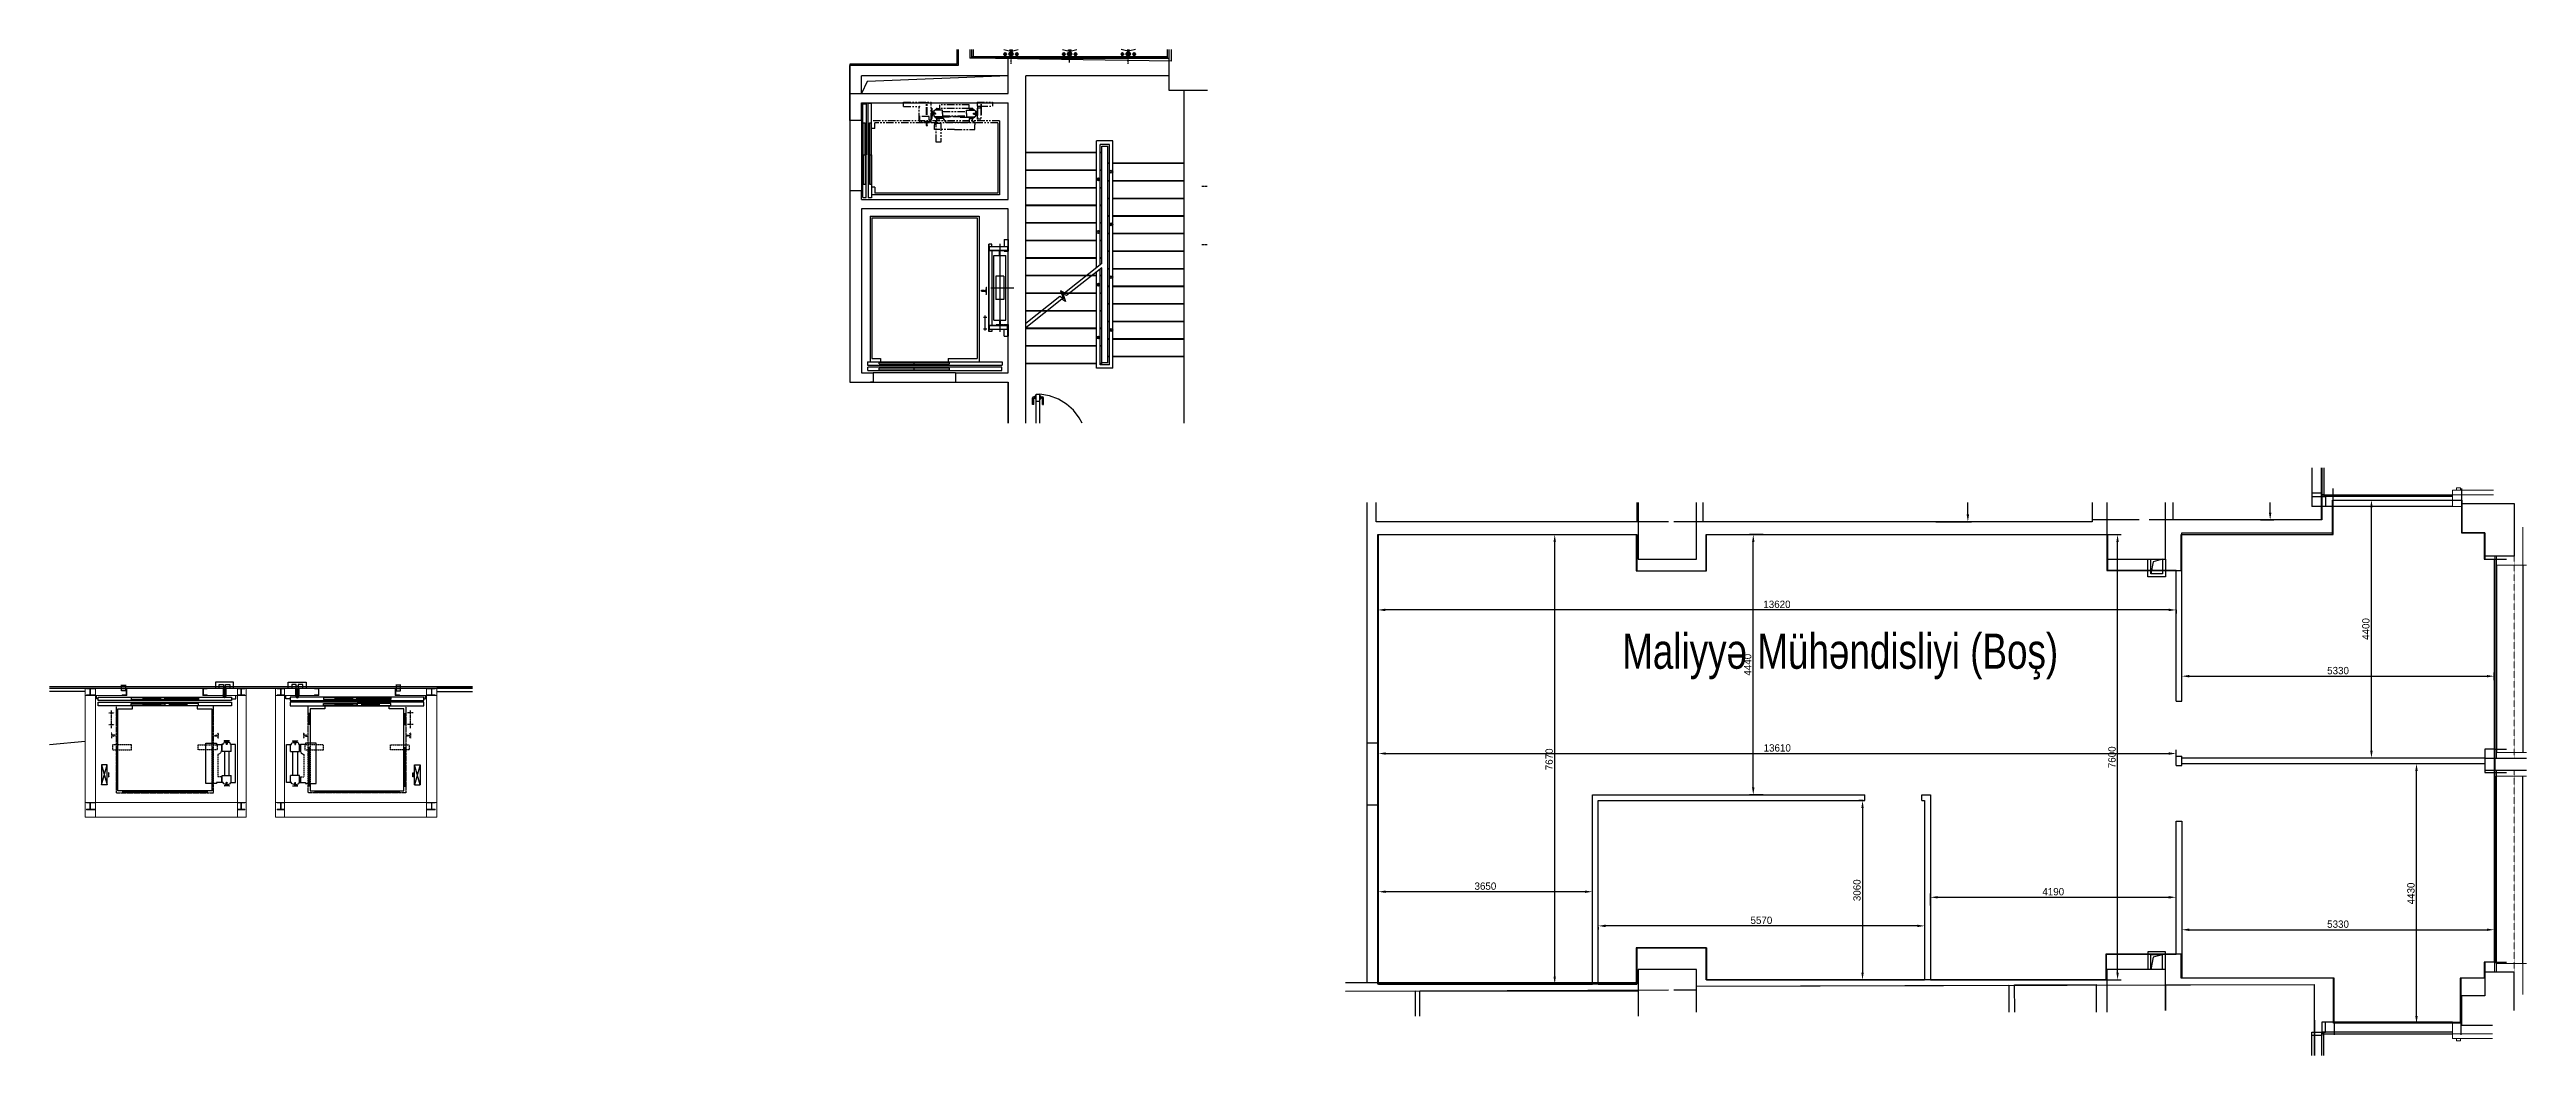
# Model space of a CAD drawing. Header units: millimetres. Extents: x 1372008 to 1414275, y -50515 to -33345.
import ezdxf

# ---------------------------------------------------------------- set-up
doc = ezdxf.new("R2010")
doc.units = ezdxf.units.MM
for name, pattern in [('CENTER2', [1.125, 0.75, -0.125, 0.125, -0.125]), ('DASHDOT2', [12.7, 6.35, -3.175, 0, -3.175]), ('DIVIDE', [1.25, 0.5, -0.25, 0, -0.25, 0, -0.25]), ('HIDDEN', [0.375, 0.25, -0.125]), ('HIDDEN2', [4.7625, 3.175, -1.5875]), ('PHANTOM', [2.5, 1.25, -0.25, 0.25, -0.25, 0.25, -0.25]), ('PHANTOMX2', [127, 63.5, -12.7, 12.7, -12.7, 12.7, -12.7])]:
    doc.linetypes.add(name, pattern=pattern)
for name, color, linetype in [('Baca', 7, 'Continuous'), ('Divar-esas', 7, 'Continuous'), ('Divar-komek', 7, 'Continuous'), ('Kafel', 7, 'Continuous'), ('Lift', 7, 'Continuous'), ('Meheccer', 7, 'Continuous'), ('metal', 7, 'Continuous'), ('OFFICE_BOUNDARY', 3, 'Continuous'), ('Pencere', 7, 'Continuous'), ('Pillekan', 7, 'Continuous'), ('plita 2', 7, 'Continuous'), ('Qapi', 7, 'Continuous'), ('Santexnika', 7, 'Continuous'), ('sutun1', 7, 'Continuous'), ('Tavan', 7, 'Continuous')]:
    doc.layers.add(name, color=color, linetype=linetype)
doc.layers.add('Fasad detali', color=37, linetype='Continuous', lineweight=20)
doc.layers.add('Metalkonstruksiya', color=206, linetype='Continuous', lineweight=9)
for name, color, linetype, lineweight, true_color in [('Guzgu', 165, 'Continuous', 5, 0x385ca8), ('obl. keramogranit', 138, 'Continuous', 18, 0x005252), ('plita', 182, 'Continuous', 5, 0x3a07c5)]:
    doc.layers.add(name, color=color, linetype=linetype, lineweight=lineweight, true_color=true_color)
doc.styles.add('Yazilar', font='txt', dxfattribs={"width": 0.75})

msp = doc.modelspace()

# ---------------------------------------------------------------- texts
at = {"color": 0, "transparency": 16777216, "char_height": 125, "attachment_point": 5}
for s, insert in [('13620', (1401485, -42815)), ('5330', (1411060, -43946)), ('13610', (1401490, -45266)), ('3650', (1396510, -47625)), ('4190', (1406200, -47720)), ('5570', (1401220, -48208)), ('5330', (1411060, -48274))]:
    msp.add_mtext(s, dxfattribs=dict(at, insert=insert))
at = {"color": 0, "transparency": 16777216, "char_height": 125, "attachment_point": 5, "rotation": 90}
for s, insert in [('4400', (1411535, -43235)), ('4440', (1400986, -43845)), ('7670', (1397598, -45460)), ('7600', (1407203, -45425)), ('3060', (1402851, -47695)), ('4430', (1412304, -47750))]:
    msp.add_mtext(s, dxfattribs=dict(at, insert=insert))
at = {"layer": 'Divar-esas', "insert": (1398844, -43314), "char_height": 600, "attachment_point": 1, "style": 'Yazilar'}
msp.add_mtext_dynamic_manual_height_columns('{\\f@Arial Unicode MS|b0|i0|c0|p34;Maliyyə Mühəndisliyi (Boş)}', width=8453.4, gutter_width=250, heights=[-800], dxfattribs=at)

# ---------------------------------------------------------------- linework, layer by layer
at = {"color": 1, "lineweight": 30}
for p, q in [((1410774, -40485), (1410774, -41375)), ((1394644, -41405), (1394644, -41075)), ((1399635, -41405), (1394644, -41405)), ((1406864, -41405), (1399725, -41405)), ((1407665, -41375), (1406864, -41375)), ((1406864, -41375), (1406864, -41405)), ((1410774, -41375), (1407835, -41375)), ((1410975, -41625), (1410975, -41035)), ((1410975, -41035), (1413175, -41035)), ((1413175, -41035), (1413175, -41595)), ((1394685, -49295), (1394685, -41625)), ((1394685, -41625), (1399095, -41625)), ((1399095, -41625), (1399095, -42245)), ((1400285, -42245), (1400285, -41625)), ((1400285, -41625), (1407125, -41625)), ((1407125, -41625), (1407125, -42235)), ((1408395, -42235), (1408395, -41625)), ((1408395, -41625), (1410975, -41625)), ((1413175, -41595), (1413565, -41595)), ((1413565, -41595), (1413565, -42045)), ((1399095, -42245), (1400285, -42245)), ((1407125, -42235), (1408395, -42235)), ((1413565, -42045), (1413735, -42045)), ((1413735, -42045), (1413735, -48925)), ((1400285, -48675), (1399095, -48675)), ((1399095, -48675), (1399095, -49295)), ((1400285, -49225), (1400285, -48675)), ((1408395, -48785), (1407105, -48785)), ((1407105, -48785), (1407105, -49225)), ((1408395, -49195), (1408395, -48785)), ((1413735, -48925), (1413565, -48925)), ((1413565, -48925), (1413565, -49195)), ((1394125, -49417), (1399635, -49395)), ((1399095, -49295), (1394685, -49295)), ((1399725, -49394), (1400114, -49393)), ((1400114, -49333), (1410650, -49301)), ((1400114, -49393), (1400114, -49333)), ((1407105, -49225), (1400285, -49225)), ((1410995, -49195), (1408395, -49195)), ((1410650, -49301), (1410655, -50515)), ((1410995, -49965), (1410995, -49195)), ((1413565, -49195), (1413155, -49195)), ((1413155, -49195), (1413155, -49965)), ((1413155, -49965), (1410995, -49965))]:
    msp.add_line(p, q, dxfattribs=at)
at = {"color": 18, "lineweight": -3, "true_color": 0x000000}
for p, q in [((1410774, -40485), (1410774, -41375)), ((1394644, -41405), (1394644, -41075)), ((1399635, -41405), (1394644, -41405)), ((1406864, -41405), (1399725, -41405)), ((1407665, -41375), (1406864, -41375)), ((1406864, -41375), (1406864, -41405)), ((1410774, -41375), (1407835, -41375)), ((1410965, -41625), (1410965, -41035)), ((1410965, -41035), (1413165, -41035)), ((1413165, -41035), (1413165, -41595)), ((1394675, -49295), (1394675, -41625)), ((1394675, -41625), (1399085, -41625)), ((1399085, -41625), (1399085, -42245)), ((1400275, -42245), (1400275, -41625)), ((1400275, -41625), (1407115, -41625)), ((1407115, -41625), (1407115, -42235)), ((1408385, -42235), (1408385, -41625)), ((1408385, -41625), (1410965, -41625)), ((1413165, -41595), (1413555, -41595)), ((1413555, -41595), (1413555, -42045)), ((1399085, -42245), (1400275, -42245)), ((1407115, -42235), (1408385, -42235)), ((1413555, -42045), (1413725, -42045)), ((1413725, -42045), (1413725, -48925)), ((1400275, -48675), (1399085, -48675)), ((1399085, -48675), (1399085, -49295)), ((1400275, -49225), (1400275, -48675)), ((1408385, -48785), (1407095, -48785)), ((1407095, -48785), (1407095, -49225)), ((1408385, -49195), (1408385, -48785)), ((1413725, -48925), (1413555, -48925)), ((1413555, -48925), (1413555, -49195)), ((1394125, -49417), (1399635, -49395)), ((1399085, -49295), (1394675, -49295)), ((1399725, -49394), (1400115, -49393)), ((1400115, -49333), (1410652, -49301)), ((1400115, -49393), (1400115, -49333)), ((1407095, -49225), (1400275, -49225)), ((1410985, -49195), (1408385, -49195)), ((1410652, -49301), (1410657, -50515)), ((1410985, -49965), (1410985, -49195)), ((1413555, -49195), (1413145, -49195)), ((1413145, -49195), (1413145, -49965)), ((1413145, -49965), (1410985, -49965))]:
    msp.add_line(p, q, dxfattribs=at)
for p, q in [((1410784, -40485), (1410784, -41375)), ((1394485, -41075), (1394485, -49273)), ((1394644, -41405), (1394644, -41075)), ((1399094, -41405), (1394644, -41405)), ((1399094, -41075), (1399094, -41405)), ((1400224, -41405), (1400224, -41075)), ((1406864, -41405), (1400224, -41405)), ((1406864, -41075), (1406864, -41405)), ((1408244, -41375), (1408244, -41075)), ((1410784, -41375), (1408244, -41375)), ((1410975, -41595), (1410975, -41035)), ((1410975, -41035), (1413175, -41035)), ((1413175, -41035), (1413175, -41595)), ((1394685, -41625), (1399095, -41625)), ((1399095, -41625), (1399095, -42245)), ((1399095, -41625), (1399095, -42245)), ((1400285, -42245), (1400285, -41625)), ((1400285, -42245), (1400285, -41625)), ((1408395, -41595), (1410975, -41595)), ((1413175, -41595), (1413565, -41595)), ((1413565, -41595), (1413565, -42045)), ((1399095, -42245), (1400285, -42245)), ((1399095, -42245), (1400285, -42245)), ((1413565, -42045), (1413735, -42045)), ((1413735, -42045), (1413735, -45285)), ((1413735, -45285), (1413565, -45285)), ((1413565, -45285), (1413565, -45435)), ((1413565, -45535), (1413565, -45685)), ((1398335, -49295), (1398335, -46065)), ((1398335, -46065), (1402985, -46065)), ((1413565, -45685), (1413735, -45685)), ((1413735, -45685), (1413735, -48925)), ((1398435, -49295), (1398435, -46165)), ((1398435, -46165), (1402985, -46165)), ((1399095, -49295), (1399095, -48675)), ((1399095, -48675), (1400285, -48675)), ((1400285, -48675), (1400285, -49225)), ((1413735, -48925), (1413565, -48925)), ((1413565, -48925), (1413565, -49195)), ((1399115, -49273), (1394125, -49273)), ((1394125, -49417), (1395311, -49412)), ((1395311, -49412), (1395312, -49845)), ((1395392, -49845), (1395391, -49412)), ((1395391, -49412), (1399115, -49412)), ((1399115, -49412), (1399117, -49845)), ((1400114, -49333), (1405440, -49312)), ((1400115, -49775), (1400114, -49333)), ((1405440, -49312), (1405442, -49775)), ((1405540, -49311), (1406930, -49306)), ((1405542, -49775), (1405540, -49311)), ((1406930, -49306), (1406932, -49775)), ((1408120, -49311), (1410650, -49301)), ((1408122, -49745), (1408120, -49311)), ((1410995, -49195), (1408395, -49195)), ((1410650, -49301), (1410655, -50515)), ((1410995, -49965), (1410995, -49195)), ((1413565, -49195), (1413155, -49195)), ((1413155, -49195), (1413155, -49965)), ((1413155, -49965), (1410995, -49965))]:
    msp.add_line(p, q)
at = {"color": 0, "lineweight": -2, "transparency": 16777216}
for p, q in [((1404197, -41405), (1404806, -41405)), ((1409736, -41375), (1409965, -41375)), ((1411607, -41035), (1411693, -41035)), ((1411630, -45310), (1411630, -41160)), ((1397360, -41625), (1397755, -41625)), ((1397693, -49170), (1397693, -41750)), ((1401251, -41625), (1401019, -41625)), ((1401081, -45940), (1401081, -41750)), ((1406660, -41625), (1407360, -41625)), ((1407298, -49100), (1407298, -41750)), ((1394675, -42833), (1394675, -42973)), ((1408170, -42910), (1394800, -42910)), ((1408295, -42911), (1408295, -42973)), ((1408395, -44111), (1408395, -43978)), ((1408520, -44041), (1413600, -44041)), ((1413725, -44111), (1413725, -43978)), ((1394685, -45557), (1394685, -45299)), ((1394810, -45361), (1408170, -45361)), ((1408295, -45557), (1408295, -45299)), ((1411607, -45435), (1411693, -45435)), ((1412500, -45535), (1412337, -45535)), ((1401251, -46065), (1401019, -46065)), ((1412399, -49840), (1412399, -45660)), ((1402954, -46165), (1402883, -46165)), ((1402946, -46290), (1402946, -49100)), ((1394685, -47975), (1394685, -47657)), ((1398210, -47720), (1394810, -47720)), ((1398335, -47975), (1398335, -47657)), ((1404105, -47955), (1404105, -47753)), ((1408295, -47955), (1408295, -47753)), ((1404230, -47815), (1408170, -47815)), ((1398435, -48327), (1398435, -48366)), ((1403880, -48303), (1398560, -48303)), ((1404005, -48327), (1404005, -48366)), ((1408395, -48353), (1408395, -48431)), ((1408520, -48369), (1413600, -48369)), ((1413725, -48353), (1413725, -48431)), ((1397445, -49295), (1397755, -49295)), ((1402954, -49225), (1402883, -49225)), ((1406660, -49225), (1407360, -49225)), ((1412383, -49965), (1412337, -49965))]:
    msp.add_line(p, q, dxfattribs=at)
at = {"color": 0, "lineweight": -2}
for p, q in [((1404743, -41280), (1404743, -41075)), ((1409902, -41250), (1409902, -41075))]:
    msp.add_line(p, q, dxfattribs=at)
for points in [[(1410975, -41035), (1410975, -40835)], [(1413175, -41035), (1413175, -40835)], [(1394675, -45185), (1394675, -41625)], [(1394685, -45185), (1394685, -41625)], [(1400285, -41625), (1407125, -41625)], [(1407125, -42235), (1407125, -41625)], [(1408395, -44465), (1408395, -41595)], [(1408295, -44465), (1408295, -42235), (1407125, -42235)], [(1413735, -42045), (1413935, -42045)], [(1408295, -44465), (1408395, -44465)], [(1394685, -45185), (1394485, -45185)], [(1408295, -45565), (1408295, -45405)], [(1408295, -45405), (1408395, -45405)], [(1408295, -45565), (1408395, -45565)], [(1408395, -45565), (1408395, -45405)], [(1408395, -45435), (1413565, -45435)], [(1413565, -45535), (1408395, -45535)], [(1413735, -45285), (1413935, -45285)], [(1402985, -46165), (1402985, -46065)], [(1403955, -46065), (1404105, -46065), (1404105, -49225)], [(1403955, -46165), (1403955, -46065)], [(1413735, -45685), (1413935, -45685)], [(1394685, -46245), (1394485, -46245)], [(1394685, -49295), (1394685, -46245)], [(1403955, -46165), (1404005, -46165), (1404005, -49225)], [(1404105, -49225), (1407105, -49225), (1407105, -48785), (1408295, -48785), (1408295, -46515)], [(1408295, -46515), (1408395, -46515)], [(1408395, -46515), (1408395, -49195)], [(1413735, -48925), (1413935, -48925)], [(1394685, -49295), (1398335, -49295)], [(1398435, -49295), (1399095, -49295)], [(1400285, -49225), (1404005, -49225)], [(1410995, -49965), (1410995, -50165)], [(1413155, -49965), (1413155, -50165)]]:
    msp.add_lwpolyline(points)
at = {"color": 0, "transparency": 16777216}
for points in [[(1404722, -41280), (1404764, -41280), (1404743, -41405)], [(1409881, -41250), (1409923, -41250), (1409902, -41375)], [(1411609, -41160), (1411651, -41160), (1411630, -41035)], [(1397672, -41750), (1397713, -41750), (1397693, -41625)], [(1401060, -41750), (1401102, -41750), (1401081, -41625)], [(1407277, -41750), (1407318, -41750), (1407298, -41625)], [(1394800, -42889), (1394800, -42931), (1394675, -42910)], [(1408170, -42889), (1408170, -42931), (1408295, -42910)], [(1408520, -44020), (1408520, -44062), (1408395, -44041)], [(1413600, -44020), (1413600, -44062), (1413725, -44041)], [(1394810, -45340), (1394810, -45382), (1394685, -45361)], [(1408170, -45340), (1408170, -45382), (1408295, -45361)], [(1411609, -45310), (1411651, -45310), (1411630, -45435)], [(1412378, -45660), (1412420, -45660), (1412399, -45535)], [(1401060, -45940), (1401102, -45940), (1401081, -46065)], [(1402925, -46290), (1402966, -46290), (1402946, -46165)], [(1394810, -47699), (1394810, -47741), (1394685, -47720)], [(1398210, -47699), (1398210, -47741), (1398335, -47720)], [(1404230, -47794), (1404230, -47836), (1404105, -47815)], [(1408170, -47794), (1408170, -47836), (1408295, -47815)], [(1398560, -48282), (1398560, -48324), (1398435, -48303)], [(1403880, -48282), (1403880, -48324), (1404005, -48303)], [(1408520, -48348), (1408520, -48390), (1408395, -48369)], [(1413600, -48348), (1413600, -48390), (1413725, -48369)], [(1397672, -49170), (1397713, -49170), (1397693, -49295)], [(1402925, -49100), (1402966, -49100), (1402946, -49225)], [(1407277, -49100), (1407318, -49100), (1407298, -49225)], [(1412378, -49840), (1412420, -49840), (1412399, -49965)]]:
    msp.add_solid(points, dxfattribs=at)
at = {"layer": 'Baca'}
msp.add_line((1372615, -45156), (1372008, -45211), dxfattribs=at)
msp.add_lwpolyline([(1388365, -33795), (1385961, -33893), (1385865, -34095)], dxfattribs=at)
at = {"layer": 'Baca', "linetype": 'ByBlock'}
for points in [[(1408065, -42045), (1407903, -42089), (1407865, -42295)], [(1408065, -48795), (1407903, -48839), (1407865, -49045)]]:
    msp.add_lwpolyline(points, dxfattribs=at)
at = {"layer": 'Divar-komek'}
for p, q in [((1387515, -33345), (1387515, -33615)), ((1387715, -33345), (1387715, -33495)), ((1387515, -33615), (1385665, -33615)), ((1385665, -34095), (1385665, -33615)), ((1388365, -33795), (1385865, -33795)), ((1385865, -34095), (1385865, -33795)), ((1388365, -33495), (1387715, -33495)), ((1414215, -42145), (1414215, -45345)), ((1414215, -48945), (1414215, -45745))]:
    msp.add_line(p, q, dxfattribs=at)
at = {"layer": 'Fasad detali'}
for p, q in [((1413015, -40865), (1413715, -40865)), ((1413015, -40865), (1413015, -40945)), ((1413080, -40825), (1413150, -40825)), ((1413080, -40865), (1413080, -40825)), ((1413150, -40865), (1413150, -40825)), ((1414275, -42145), (1414215, -42145)), ((1414275, -48945), (1414215, -48945)), ((1413015, -50225), (1413015, -50145)), ((1413015, -50225), (1413695, -50225)), ((1413080, -50225), (1413080, -50265)), ((1413080, -50265), (1413150, -50265)), ((1413150, -50225), (1413150, -50265))]:
    msp.add_line(p, q, dxfattribs=at)
at = {"layer": 'Guzgu'}
msp.add_line((1391085, -33465), (1387745, -33465), dxfattribs=at)
at = {"layer": 'Kafel'}
for p, q in [((1387495, -33595), (1387495, -33345)), ((1387745, -33495), (1387745, -33345)), ((1391085, -33495), (1391085, -33345))]:
    msp.add_line(p, q, dxfattribs=at)
at = {"layer": 'Lift'}
for p, q in [((1385885, -34270), (1385945, -34270)), ((1385885, -35870), (1385885, -34270)), ((1385894, -35145), (1385894, -34595)), ((1385894, -34595), (1385926, -34595)), ((1385926, -35145), (1385926, -34595)), ((1385945, -34270), (1385945, -35145)), ((1386035, -34265), (1385975, -34265)), ((1385975, -35145), (1385975, -34265)), ((1385999, -34595), (1386031, -34595)), ((1385999, -35145), (1385999, -34595)), ((1386031, -35145), (1386031, -34595)), ((1386035, -35145), (1386035, -34265)), ((1386090, -34695), (1386090, -34595)), ((1386581, -34315), (1386581, -34245)), ((1388190, -34595), (1388190, -35795)), ((1388220, -34564), (1388220, -35826)), ((1386090, -34695), (1386035, -34695)), ((1385894, -35145), (1385894, -35645)), ((1385894, -35145), (1385926, -35145)), ((1385926, -35145), (1385926, -35645)), ((1385945, -35870), (1385945, -35145)), ((1385975, -35145), (1385975, -35875)), ((1385999, -35145), (1386031, -35145)), ((1385999, -35145), (1385999, -35645)), ((1386031, -35145), (1386031, -35645)), ((1386035, -35145), (1386035, -35875)), ((1385885, -35870), (1385945, -35870)), ((1385894, -35645), (1385926, -35645)), ((1386035, -35875), (1385975, -35875)), ((1385999, -35645), (1386031, -35645)), ((1386090, -35695), (1386035, -35695)), ((1388220, -35826), (1386035, -35826)), ((1386090, -35695), (1386090, -35795)), ((1388190, -35795), (1386090, -35795)), ((1386009, -36190), (1386009, -38675)), ((1386009, -36190), (1387871, -36190)), ((1386040, -36220), (1386040, -38620)), ((1386040, -36220), (1387840, -36220)), ((1387840, -36220), (1387840, -38620)), ((1387871, -36190), (1387871, -38675)), ((1388089, -36668), (1388039, -36668)), ((1388039, -38158), (1388039, -36668)), ((1388042, -38158), (1388042, -36668)), ((1388049, -36709), (1388355, -36709)), ((1388049, -36774), (1388049, -36709)), ((1388049, -36768), (1388355, -36768)), ((1388089, -36709), (1388089, -36668)), ((1388224, -36663), (1388224, -38163)), ((1388300, -36589), (1388300, -36709)), ((1388300, -36589), (1388365, -36589)), ((1388355, -36709), (1388355, -36774)), ((1388359, -36589), (1388359, -36789)), ((1388365, -36589), (1388365, -36789)), ((1388049, -36774), (1388355, -36774)), ((1388089, -36774), (1388089, -38052)), ((1388119, -36863), (1388329, -36863)), ((1388119, -37963), (1388119, -36863)), ((1388161, -36774), (1388288, -36774)), ((1388161, -36778), (1388161, -36774)), ((1388213, -36785), (1388164, -36782)), ((1388216, -36862), (1388216, -36818)), ((1388217, -36863), (1388216, -36862)), ((1388231, -36863), (1388217, -36863)), ((1388231, -36863), (1388217, -36863)), ((1388219, -36814), (1388219, -36792)), ((1388229, -36814), (1388229, -36792)), ((1388231, -36863), (1388232, -36862)), ((1388232, -36862), (1388232, -36818)), ((1388284, -36782), (1388236, -36785)), ((1388288, -36778), (1388288, -36774)), ((1388300, -36774), (1388300, -36789)), ((1388300, -36789), (1388365, -36789)), ((1388329, -37963), (1388329, -36863)), ((1387910, -37456), (1387911, -37455)), ((1387910, -37456), (1387910, -37470)), ((1387910, -37456), (1387910, -37470)), ((1387910, -37470), (1387910, -37456)), ((1387910, -37470), (1387911, -37471)), ((1387911, -37455), (1387955, -37455)), ((1387911, -37471), (1387955, -37471)), ((1387959, -37458), (1387981, -37458)), ((1387959, -37468), (1387981, -37468)), ((1387991, -37403), (1387988, -37451)), ((1387988, -37474), (1387991, -37523)), ((1387995, -37399), (1387999, -37399)), ((1387995, -37526), (1387999, -37526)), ((1387999, -37526), (1387999, -37399)), ((1388069, -37413), (1388465, -37413)), ((1388158, -37213), (1388158, -37613)), ((1388291, -37213), (1388158, -37213)), ((1388291, -37613), (1388158, -37613)), ((1388291, -37213), (1388291, -37613)), ((1387945, -37913), (1388005, -37913)), ((1387975, -38143), (1387975, -37883)), ((1388119, -37963), (1388329, -37963)), ((1388217, -37963), (1388216, -37964)), ((1388216, -37964), (1388216, -38007)), ((1388231, -37963), (1388217, -37963)), ((1388231, -37963), (1388217, -37963)), ((1388219, -38012), (1388219, -38034)), ((1388229, -38012), (1388229, -38034)), ((1388231, -37963), (1388232, -37964)), ((1388232, -37964), (1388232, -38007)), ((1388300, -38037), (1388365, -38037)), ((1388300, -38052), (1388300, -38037)), ((1388359, -38237), (1388359, -38037)), ((1388365, -38037), (1388365, -38237)), ((1387945, -38113), (1388005, -38113)), ((1388089, -38158), (1388039, -38158)), ((1388049, -38117), (1388049, -38052)), ((1388049, -38052), (1388355, -38052)), ((1388049, -38058), (1388355, -38058)), ((1388049, -38117), (1388355, -38117)), ((1388089, -38117), (1388089, -38158)), ((1388161, -38048), (1388161, -38052)), ((1388161, -38052), (1388288, -38052)), ((1388213, -38041), (1388164, -38044)), ((1388284, -38044), (1388236, -38041)), ((1388288, -38048), (1388288, -38052)), ((1388300, -38237), (1388300, -38117)), ((1388300, -38237), (1388365, -38237)), ((1388355, -38117), (1388355, -38052)), ((1385965, -38675), (1385965, -38735)), ((1385965, -38675), (1388265, -38675)), ((1385965, -38735), (1388265, -38735)), ((1385970, -38825), (1385970, -38765)), ((1388260, -38765), (1385970, -38765)), ((1385970, -38825), (1388260, -38825)), ((1386040, -38620), (1386190, -38620)), ((1386165, -38711), (1386165, -38679)), ((1386165, -38679), (1387365, -38679)), ((1386165, -38711), (1387365, -38711)), ((1387365, -38784), (1386165, -38784)), ((1386165, -38816), (1386165, -38784)), ((1387365, -38816), (1386165, -38816)), ((1386190, -38620), (1386190, -38675)), ((1386765, -38711), (1386765, -38679)), ((1386765, -38816), (1386765, -38784)), ((1387340, -38620), (1387840, -38620)), ((1387340, -38620), (1387340, -38675)), ((1387365, -38711), (1387365, -38679)), ((1387365, -38816), (1387365, -38784)), ((1388260, -38825), (1388260, -38765)), ((1388265, -38675), (1388265, -38735)), ((1372808, -44427), (1372808, -44370)), ((1373226, -44197), (1373314, -44197)), ((1374976, -44393), (1374976, -44370)), ((1374977, -44216), (1375012, -44216)), ((1374995, -44245), (1374995, -44370)), ((1375014, -44393), (1375014, -44370)), ((1376216, -44393), (1376216, -44370)), ((1376253, -44216), (1376218, -44216)), ((1376236, -44245), (1376236, -44370)), ((1376254, -44393), (1376254, -44370)), ((1378004, -44197), (1377916, -44197)), ((1378423, -44427), (1378423, -44370)), ((1372835, -44427), (1372808, -44427)), ((1373175, -44680), (1373144, -44680)), ((1373155, -44680), (1373155, -44864)), ((1373160, -44680), (1373160, -44864)), ((1373165, -44680), (1373165, -44864)), ((1373599, -44409), (1373599, -44441)), ((1373599, -44422), (1373899, -44422)), ((1373599, -44425), (1373899, -44425)), ((1373599, -44427), (1373899, -44427)), ((1373599, -44509), (1373599, -44541)), ((1373599, -44522), (1373899, -44522)), ((1373599, -44525), (1373899, -44525)), ((1373599, -44527), (1373899, -44527)), ((1373899, -44409), (1373899, -44441)), ((1373899, -44509), (1373899, -44541)), ((1374051, -44409), (1374051, -44441)), ((1374351, -44422), (1374051, -44422)), ((1374051, -44425), (1374351, -44425)), ((1374351, -44427), (1374051, -44427)), ((1374051, -44509), (1374051, -44541)), ((1374351, -44522), (1374051, -44522)), ((1374051, -44525), (1374351, -44525)), ((1374351, -44527), (1374051, -44527)), ((1374351, -44409), (1374351, -44441)), ((1374351, -44509), (1374351, -44541)), ((1374775, -44680), (1374806, -44680)), ((1374786, -44680), (1374786, -44864)), ((1374791, -44680), (1374791, -44864)), ((1374796, -44680), (1374796, -44864)), ((1376455, -44680), (1376424, -44680)), ((1376435, -44680), (1376435, -44864)), ((1376440, -44680), (1376440, -44864)), ((1376445, -44680), (1376445, -44864)), ((1376879, -44409), (1376879, -44441)), ((1376879, -44422), (1377179, -44422)), ((1377179, -44425), (1376879, -44425)), ((1376879, -44427), (1377179, -44427)), ((1376879, -44509), (1376879, -44541)), ((1376879, -44522), (1377179, -44522)), ((1377179, -44525), (1376879, -44525)), ((1376879, -44527), (1377179, -44527)), ((1377179, -44409), (1377179, -44441)), ((1377179, -44509), (1377179, -44541)), ((1377331, -44409), (1377331, -44441)), ((1377631, -44422), (1377331, -44422)), ((1377631, -44425), (1377331, -44425)), ((1377631, -44427), (1377331, -44427)), ((1377331, -44509), (1377331, -44541)), ((1377631, -44522), (1377331, -44522)), ((1377631, -44525), (1377331, -44525)), ((1377631, -44527), (1377331, -44527)), ((1377631, -44409), (1377631, -44441)), ((1377631, -44509), (1377631, -44541)), ((1378055, -44680), (1378086, -44680)), ((1378066, -44680), (1378066, -44864)), ((1378071, -44680), (1378071, -44864)), ((1378076, -44680), (1378076, -44864)), ((1378395, -44427), (1378423, -44427)), ((1373175, -44864), (1373144, -44864)), ((1374775, -44864), (1374806, -44864)), ((1376455, -44864), (1376424, -44864)), ((1378055, -44864), (1378086, -44864)), ((1373175, -45260), (1373144, -45260)), ((1373155, -45260), (1373155, -45920)), ((1373160, -45260), (1373160, -45920)), ((1373165, -45260), (1373165, -45920)), ((1374775, -45260), (1374806, -45260)), ((1374786, -45260), (1374786, -45920)), ((1374791, -45260), (1374791, -45920)), ((1374796, -45260), (1374796, -45920)), ((1376455, -45260), (1376424, -45260)), ((1376435, -45260), (1376435, -45920)), ((1376440, -45260), (1376440, -45920)), ((1376445, -45260), (1376445, -45920)), ((1378055, -45260), (1378086, -45260)), ((1378066, -45260), (1378066, -45920)), ((1378071, -45260), (1378071, -45920)), ((1378076, -45260), (1378076, -45920)), ((1373175, -45920), (1373144, -45920)), ((1373255, -46000), (1373255, -46030)), ((1373255, -46010), (1374695, -46010)), ((1373255, -46015), (1374695, -46015)), ((1373255, -46020), (1374695, -46020)), ((1374695, -46000), (1374695, -46030)), ((1374775, -45920), (1374806, -45920)), ((1376455, -45920), (1376424, -45920)), ((1376535, -46000), (1376535, -46030)), ((1377975, -46010), (1376535, -46010)), ((1377975, -46015), (1376535, -46015)), ((1377975, -46020), (1376535, -46020)), ((1377975, -46000), (1377975, -46030)), ((1378055, -45920), (1378086, -45920))]:
    msp.add_line(p, q, dxfattribs=at)
at = {"layer": 'Lift', "linetype": 'PHANTOMX2', "ltscale": 2}
for p, q in [((1388220, -34564), (1386035, -34564)), ((1388190, -34595), (1386090, -34595)), ((1386581, -34245), (1387051, -34245)), ((1386581, -34315), (1386856, -34315)), ((1386846, -34325), (1386856, -34325)), ((1386846, -34553), (1386846, -34325)), ((1386846, -34553), (1386858, -34553)), ((1387018, -34488), (1386858, -34488)), ((1386858, -34583), (1386858, -34488)), ((1387053, -34578), (1386858, -34578)), ((1387053, -34583), (1386858, -34583)), ((1386978, -34583), (1386934, -34583)), ((1386934, -34583), (1386934, -34583)), ((1386941, -34591), (1386970, -34594)), ((1386970, -34611), (1386974, -34607)), ((1386970, -34644), (1386970, -34611)), ((1386970, -34644), (1386971, -34645)), ((1386978, -34645), (1386971, -34645)), ((1386973, -34458), (1386973, -34245)), ((1386974, -34607), (1386974, -34599)), ((1386978, -34583), (1387023, -34583)), ((1386978, -34645), (1386985, -34645)), ((1386982, -34607), (1386982, -34599)), ((1386986, -34611), (1386982, -34607)), ((1386983, -34458), (1386983, -34245)), ((1386986, -34644), (1386985, -34645)), ((1386986, -34644), (1386986, -34611)), ((1387015, -34591), (1386987, -34594)), ((1387018, -34546), (1387018, -34488)), ((1387023, -34583), (1387023, -34583)), ((1387053, -34553), (1387025, -34553)), ((1387026, -34553), (1387051, -34553)), ((1387051, -34553), (1387051, -34245)), ((1387051, -34346), (1387066, -34346)), ((1387051, -34531), (1387066, -34531)), ((1387053, -34583), (1387053, -34553)), ((1387062, -34346), (1387062, -34531)), ((1387066, -34531), (1387066, -34346)), ((1387066, -34439), (1387066, -34394)), ((1387066, -34394), (1387067, -34394)), ((1387066, -34439), (1387066, -34483)), ((1387066, -34483), (1387067, -34483)), ((1387075, -34402), (1387077, -34430)), ((1387075, -34476), (1387077, -34447)), ((1387091, -34435), (1387082, -34435)), ((1387091, -34443), (1387082, -34443)), ((1387095, -34431), (1387091, -34435)), ((1387095, -34447), (1387091, -34443)), ((1387098, -34414), (1387093, -34414)), ((1387093, -34420), (1387093, -34414)), ((1387096, -34420), (1387093, -34420)), ((1387099, -34457), (1387094, -34457)), ((1387094, -34463), (1387094, -34457)), ((1387098, -34463), (1387094, -34463)), ((1387127, -34431), (1387095, -34431)), ((1387127, -34447), (1387095, -34447)), ((1387096, -34420), (1387096, -34430)), ((1387129, -34430), (1387096, -34430)), ((1387098, -34399), (1387128, -34369)), ((1387098, -34399), (1387098, -34414)), ((1387098, -34463), (1387098, -34479)), ((1387098, -34479), (1387128, -34509)), ((1387129, -34447), (1387099, -34447)), ((1387099, -34454), (1387099, -34447)), ((1387099, -34457), (1387099, -34454)), ((1387248, -34381), (1387105, -34381)), ((1387105, -34392), (1387105, -34381)), ((1387105, -34486), (1387105, -34496)), ((1387248, -34496), (1387105, -34496)), ((1387111, -34631), (1387108, -34631)), ((1387108, -34708), (1387108, -34631)), ((1387111, -34588), (1387111, -34613)), ((1387111, -34588), (1387121, -34588)), ((1387111, -34613), (1387111, -34631)), ((1387127, -34431), (1387128, -34432)), ((1387127, -34447), (1387128, -34446)), ((1387208, -34369), (1387128, -34369)), ((1387128, -34439), (1387128, -34432)), ((1387128, -34439), (1387128, -34446)), ((1387208, -34509), (1387128, -34509)), ((1387129, -34447), (1387129, -34430)), ((1387148, -34573), (1387136, -34573)), ((1387138, -34369), (1387138, -34364)), ((1387138, -34514), (1387138, -34509)), ((1387148, -34573), (1387148, -34515)), ((1387153, -34349), (1387198, -34349)), ((1387153, -34510), (1387157, -34510)), ((1387153, -34529), (1387198, -34529)), ((1387157, -34507), (1387157, -34510)), ((1387157, -34507), (1387241, -34507)), ((1387198, -34349), (1387198, -34355)), ((1387203, -34355), (1387198, -34355)), ((1387261, -34523), (1387198, -34523)), ((1387198, -34523), (1387198, -34529)), ((1387703, -34289), (1387203, -34289)), ((1387203, -34355), (1387203, -34289)), ((1387703, -34349), (1387203, -34349)), ((1387203, -34355), (1387203, -34349)), ((1387208, -34369), (1387208, -34381)), ((1387208, -34496), (1387208, -34509)), ((1387241, -34507), (1387241, -34502)), ((1387241, -34502), (1387242, -34502)), ((1387358, -34502), (1387242, -34502)), ((1387248, -34439), (1387248, -34381)), ((1387248, -34401), (1387658, -34401)), ((1387248, -34439), (1387248, -34496)), ((1387248, -34476), (1387658, -34476)), ((1387308, -34589), (1387261, -34523)), ((1387703, -34589), (1387308, -34589)), ((1387548, -34494), (1387358, -34494)), ((1387358, -34502), (1387358, -34494)), ((1387548, -34502), (1387548, -34494)), ((1387548, -34502), (1387665, -34502)), ((1387658, -34439), (1387658, -34381)), ((1387658, -34381), (1387801, -34381)), ((1387658, -34439), (1387658, -34496)), ((1387658, -34496), (1387801, -34496)), ((1387665, -34507), (1387665, -34502)), ((1387665, -34502), (1387665, -34502)), ((1387749, -34507), (1387665, -34507)), ((1387698, -34369), (1387698, -34381)), ((1387698, -34369), (1387778, -34369)), ((1387698, -34496), (1387698, -34509)), ((1387698, -34509), (1387778, -34509)), ((1387703, -34355), (1387703, -34289)), ((1387703, -34355), (1387703, -34349)), ((1387703, -34355), (1387708, -34355)), ((1387703, -34523), (1387703, -34589)), ((1387708, -34523), (1387703, -34523)), ((1387708, -34349), (1387708, -34355)), ((1387753, -34349), (1387708, -34349)), ((1387708, -34523), (1387708, -34529)), ((1387753, -34529), (1387708, -34529)), ((1387749, -34507), (1387749, -34510)), ((1387753, -34510), (1387749, -34510)), ((1387758, -34573), (1387758, -34515)), ((1387758, -34573), (1387771, -34573)), ((1387768, -34369), (1387768, -34364)), ((1387768, -34514), (1387768, -34509)), ((1387777, -34430), (1387810, -34430)), ((1387777, -34447), (1387777, -34430)), ((1387777, -34447), (1387807, -34447)), ((1387808, -34399), (1387778, -34369)), ((1387779, -34431), (1387778, -34432)), ((1387778, -34439), (1387778, -34432)), ((1387778, -34439), (1387778, -34446)), ((1387779, -34447), (1387778, -34446)), ((1387808, -34479), (1387778, -34509)), ((1387779, -34431), (1387812, -34431)), ((1387779, -34447), (1387812, -34447)), ((1387795, -34588), (1387786, -34588)), ((1387795, -34588), (1387795, -34613)), ((1387795, -34613), (1387795, -34631)), ((1387795, -34631), (1387798, -34631)), ((1387798, -34708), (1387798, -34631)), ((1387801, -34392), (1387801, -34381)), ((1387801, -34486), (1387801, -34496)), ((1387807, -34454), (1387807, -34447)), ((1387807, -34457), (1387807, -34454)), ((1387807, -34457), (1387812, -34457)), ((1387808, -34399), (1387808, -34414)), ((1387808, -34414), (1387813, -34414)), ((1387808, -34463), (1387808, -34479)), ((1387808, -34463), (1387812, -34463)), ((1387810, -34420), (1387810, -34430)), ((1387810, -34420), (1387813, -34420)), ((1387812, -34431), (1387816, -34435)), ((1387812, -34447), (1387816, -34443)), ((1387812, -34463), (1387812, -34457)), ((1387813, -34420), (1387813, -34414)), ((1387816, -34435), (1387824, -34435)), ((1387816, -34443), (1387824, -34443)), ((1387832, -34402), (1387829, -34430)), ((1387832, -34476), (1387829, -34447)), ((1387835, -34245), (1387835, -34310)), ((1387835, -34245), (1388100, -34245)), ((1387835, -34310), (1387845, -34310)), ((1387840, -34346), (1387840, -34531)), ((1387845, -34346), (1387840, -34346)), ((1387840, -34439), (1387840, -34394)), ((1387840, -34394), (1387840, -34394)), ((1387840, -34439), (1387840, -34483)), ((1387840, -34483), (1387840, -34483)), ((1387900, -34531), (1387840, -34531)), ((1387845, -34310), (1387845, -34346)), ((1387845, -34310), (1387895, -34310)), ((1387845, -34531), (1387845, -34346)), ((1387895, -34346), (1387845, -34346)), ((1387845, -34346), (1387845, -34529)), ((1387895, -34310), (1388100, -34310)), ((1387895, -34330), (1387895, -34346)), ((1387900, -34346), (1387895, -34346)), ((1387900, -34346), (1387900, -34531)), ((1387903, -34458), (1387903, -34245)), ((1387905, -34320), (1387910, -34320)), ((1387910, -34310), (1387910, -34320)), ((1387913, -34458), (1387913, -34245)), ((1388100, -34245), (1388100, -34310)), ((1387111, -34708), (1387108, -34708)), ((1387111, -34708), (1387111, -34711)), ((1387453, -34711), (1387111, -34711)), ((1387453, -34711), (1387795, -34711)), ((1387795, -34708), (1387795, -34711)), ((1387795, -34708), (1387798, -34708))]:
    msp.add_line(p, q, dxfattribs=at)
at = {"layer": 'Lift', "linetype": 'CENTER2'}
for p, q in [((1375020, -44370), (1374970, -44245)), ((1374970, -44370), (1375020, -44245)), ((1376210, -44370), (1376260, -44245)), ((1376260, -44370), (1376210, -44245)), ((1373017, -44665), (1373112, -44665)), ((1373064, -44928), (1373064, -44625)), ((1378214, -44665), (1378119, -44665)), ((1378166, -44928), (1378166, -44625)), ((1373017, -44865), (1373112, -44865)), ((1378214, -44865), (1378119, -44865))]:
    msp.add_line(p, q, dxfattribs=at)
at = {"layer": 'Lift', "linetype": 'HIDDEN', "ltscale": 10}
for p, q in [((1374976, -44370), (1374976, -44245)), ((1375014, -44370), (1375014, -44245)), ((1376216, -44370), (1376216, -44245)), ((1376254, -44370), (1376254, -44245))]:
    msp.add_line(p, q, dxfattribs=at)
at = {"layer": 'Lift', "linetype": 'Continuous'}
for p, q in [((1373175, -46000), (1373175, -44600)), ((1373175, -44600), (1373425, -44600)), ((1373425, -44600), (1373425, -44545)), ((1377805, -44600), (1377805, -44545)), ((1378055, -44600), (1377805, -44600)), ((1378055, -46000), (1378055, -44600)), ((1374775, -46000), (1373175, -46000)), ((1374775, -45872), (1374775, -46000)), ((1376455, -45872), (1376455, -46000)), ((1376455, -46000), (1378055, -46000))]:
    msp.add_line(p, q, dxfattribs=at)
at = {"layer": 'Lift', "linetype": 'PHANTOM', "ltscale": 0.5}
for p, q in [((1374806, -45188), (1374806, -44545)), ((1376424, -45188), (1376424, -44545))]:
    msp.add_line(p, q, dxfattribs=at)
at = {"layer": 'Lift', "linetype": 'HIDDEN'}
for p, q in [((1374775, -45188), (1374775, -45872)), ((1374806, -45872), (1374806, -45188)), ((1376424, -45872), (1376424, -45188)), ((1376455, -45188), (1376455, -45872))]:
    msp.add_line(p, q, dxfattribs=at)
at = {"layer": 'Lift', "linetype": 'ByBlock'}
for p, q in [((1374968, -45205), (1374941, -45205)), ((1374941, -45205), (1374941, -45297)), ((1374954, -45325), (1374954, -45205)), ((1374968, -45205), (1374968, -45189)), ((1375076, -45145), (1374986, -45145)), ((1374986, -45145), (1374986, -45147)), ((1374988, -45149), (1375024, -45153)), ((1375023, -45182), (1375023, -45201)), ((1375026, -45180), (1375025, -45180)), ((1375035, -45205), (1375027, -45205)), ((1375028, -45157), (1375028, -45178)), ((1375034, -45157), (1375034, -45178)), ((1375037, -45180), (1375036, -45180)), ((1375074, -45149), (1375038, -45153)), ((1375039, -45182), (1375039, -45201)), ((1375076, -45145), (1375076, -45147)), ((1375108, -45325), (1375108, -45205)), ((1376122, -45325), (1376122, -45205)), ((1376154, -45145), (1376244, -45145)), ((1376154, -45145), (1376154, -45147)), ((1376156, -45149), (1376192, -45153)), ((1376191, -45182), (1376191, -45201)), ((1376193, -45180), (1376194, -45180)), ((1376195, -45205), (1376203, -45205)), ((1376196, -45157), (1376196, -45178)), ((1376202, -45157), (1376202, -45178)), ((1376204, -45180), (1376205, -45180)), ((1376242, -45149), (1376206, -45153)), ((1376207, -45182), (1376207, -45201)), ((1376244, -45145), (1376244, -45147)), ((1376263, -45205), (1376263, -45189)), ((1376263, -45205), (1376289, -45205)), ((1376276, -45325), (1376276, -45205)), ((1376289, -45205), (1376289, -45297)), ((1375108, -45325), (1374954, -45325)), ((1374991, -45325), (1374991, -45735)), ((1375071, -45735), (1375071, -45325)), ((1376122, -45325), (1376276, -45325)), ((1376159, -45735), (1376159, -45325)), ((1376239, -45325), (1376239, -45735)), ((1374941, -45757), (1374941, -45855)), ((1374968, -45855), (1374941, -45855)), ((1374954, -45735), (1375108, -45735)), ((1374954, -45855), (1374954, -45735)), ((1374968, -45855), (1374968, -45871)), ((1374986, -45915), (1374986, -45913)), ((1375076, -45915), (1374986, -45915)), ((1374988, -45911), (1375024, -45907)), ((1375023, -45877), (1375023, -45859)), ((1375026, -45879), (1375025, -45879)), ((1375035, -45855), (1375027, -45855)), ((1375028, -45903), (1375028, -45881)), ((1375034, -45903), (1375034, -45881)), ((1375037, -45879), (1375036, -45879)), ((1375074, -45911), (1375038, -45907)), ((1375039, -45877), (1375039, -45859)), ((1375076, -45915), (1375076, -45913)), ((1375108, -45855), (1375108, -45735)), ((1376276, -45735), (1376122, -45735)), ((1376122, -45855), (1376122, -45735)), ((1376154, -45915), (1376154, -45913)), ((1376154, -45915), (1376244, -45915)), ((1376156, -45911), (1376192, -45907)), ((1376191, -45877), (1376191, -45859)), ((1376193, -45879), (1376194, -45879)), ((1376195, -45855), (1376203, -45855)), ((1376196, -45903), (1376196, -45881)), ((1376202, -45903), (1376202, -45881)), ((1376204, -45879), (1376205, -45879)), ((1376242, -45911), (1376206, -45907)), ((1376207, -45877), (1376207, -45859)), ((1376244, -45915), (1376244, -45913)), ((1376263, -45855), (1376289, -45855)), ((1376263, -45855), (1376263, -45871)), ((1376276, -45855), (1376276, -45735)), ((1376289, -45757), (1376289, -45855))]:
    msp.add_line(p, q, dxfattribs=at)
at = {"layer": 'Lift', "linetype": 'HIDDEN', "ltscale": 100}
for p, q in [((1374881, -45376), (1374881, -45757)), ((1376349, -45376), (1376349, -45757)), ((1374941, -45757), (1374881, -45757)), ((1376289, -45757), (1376349, -45757))]:
    msp.add_line(p, q, dxfattribs=at)
at = {"layer": 'Lift', "linetype": 'PHANTOMX2', "ltscale": 2}
msp.add_lwpolyline([(1387137, -34924), (1387137, -34604), (1387220, -34604), (1387220, -34924)], close=True, dxfattribs=at)
at = {"layer": 'Lift', "extrusion": (0, 0, -1), "const_width": 13.1}
msp.add_lwpolyline([(-1373226, -44197), (-1373314, -44197)], dxfattribs=at)
at = {"layer": 'Lift', "extrusion": (0, 0, -1)}
for points in [[(-1373305, -44204), (-1373305, -44290), (-1373305, -44290), (-1373235, -44290), (-1373235, -44197)], [(-1374902, -44245), (-1374902, -44184), (-1374977, -44184), (-1374977, -44245)], [(-1375012, -44245), (-1375012, -44184), (-1375087, -44184), (-1375087, -44245)], [(-1375115, -44427), (-1375188, -44427), (-1375188, -44370)]]:
    msp.add_lwpolyline(points, dxfattribs=at)
at = {"layer": 'Lift', "ltscale": 2, "extrusion": (0, 0, -1)}
msp.add_lwpolyline([(-1375148, -44245), (-1375148, -44145), (-1374841, -44145), (-1374841, -44245)], dxfattribs=at)
at = {"layer": 'Lift', "linetype": 'Continuous', "extrusion": (0, 0, -1)}
for points in [[(-1375020, -44245), (-1375020, -44245), (-1374970, -44245), (-1374970, -44370), (-1375020, -44370), (-1375020, -44245)], [(-1375115, -44400), (-1375115, -44455), (-1372835, -44455), (-1372835, -44400), (-1375115, -44400)], [(-1375115, -44485), (-1375115, -44545), (-1372835, -44545), (-1372835, -44485), (-1375115, -44485)], [(-1374525, -44545), (-1374525, -44600), (-1374775, -44600), (-1374775, -45188)], [(-1372993, -45895), (-1372993, -45555), (-1372897, -45555), (-1372993, -45895), (-1372897, -45895), (-1372993, -45555), (-1372897, -45555), (-1372897, -45895)]]:
    msp.add_lwpolyline(points, dxfattribs=at)
at = {"layer": 'Lift'}
for points in [[(1376115, -44427), (1376042, -44427), (1376042, -44370)], [(1376218, -44245), (1376218, -44184), (1376143, -44184), (1376143, -44245)], [(1376328, -44245), (1376328, -44184), (1376253, -44184), (1376253, -44245)], [(1377925, -44204), (1377925, -44290), (1377925, -44290), (1377995, -44290), (1377995, -44197)]]:
    msp.add_lwpolyline(points, dxfattribs=at)
at = {"layer": 'Lift', "ltscale": 2}
msp.add_lwpolyline([(1376082, -44245), (1376082, -44145), (1376389, -44145), (1376389, -44245)], dxfattribs=at)
at = {"layer": 'Lift', "linetype": 'Continuous'}
for points in [[(1376210, -44245), (1376210, -44245), (1376260, -44245), (1376260, -44370), (1376210, -44370), (1376210, -44245)], [(1376115, -44400), (1376115, -44455), (1378395, -44455), (1378395, -44400), (1376115, -44400)], [(1376115, -44485), (1376115, -44545), (1378395, -44545), (1378395, -44485), (1376115, -44485)], [(1376705, -44545), (1376705, -44600), (1376455, -44600), (1376455, -45188)], [(1378237, -45895), (1378237, -45555), (1378334, -45555), (1378237, -45895), (1378334, -45895), (1378237, -45555), (1378334, -45555), (1378334, -45895)]]:
    msp.add_lwpolyline(points, dxfattribs=at)
at = {"layer": 'Lift', "const_width": 13.1}
msp.add_lwpolyline([(1378004, -44197), (1377916, -44197)], dxfattribs=at)
at = {"layer": 'Lift', "linetype": 'PHANTOM', "ltscale": 0.5, "extrusion": (0, 0, -1)}
msp.add_lwpolyline([(-1373144, -44545), (-1373144, -46030), (-1374806, -46030), (-1374806, -45872)], dxfattribs=at)
at = {"layer": 'Lift', "linetype": 'Continuous', "extrusion": (0, 0, -1)}
for points in [[(-1373400, -44441), (-1373973, -44441), (-1373973, -44409), (-1373400, -44409)], [(-1373400, -44509), (-1373973, -44509), (-1373973, -44541), (-1373400, -44541)], [(-1374550, -44441), (-1373978, -44441), (-1373978, -44409), (-1374550, -44409)], [(-1374550, -44509), (-1373978, -44509), (-1373978, -44541), (-1374550, -44541)]]:
    msp.add_lwpolyline(points, close=True, dxfattribs=at)
at = {"layer": 'Lift', "linetype": 'PHANTOM', "ltscale": 0.5}
msp.add_lwpolyline([(1378086, -44545), (1378086, -46030), (1376424, -46030), (1376424, -45872)], dxfattribs=at)
at = {"layer": 'Lift', "linetype": 'Continuous'}
for points in [[(1376680, -44441), (1377253, -44441), (1377253, -44409), (1376680, -44409)], [(1376680, -44509), (1377253, -44509), (1377253, -44541), (1376680, -44541)], [(1377830, -44441), (1377258, -44441), (1377258, -44409), (1377830, -44409)], [(1377830, -44509), (1377258, -44509), (1377258, -44541), (1377830, -44541)]]:
    msp.add_lwpolyline(points, close=True, dxfattribs=at)
at = {"layer": 'Lift', "linetype": 'DIVIDE', "extrusion": (0, 0, -1)}
for points in [[(-1373125, -45048), (-1373124, -45047), (-1373092, -45047, 0.355675), (-1373088, -45050), (-1373078, -45050, 0.393341), (-1373074, -45046), (-1373071, -45013, -0.393341), (-1373068, -45010), (-1373063, -45010), (-1373063, -45099), (-1373068, -45099, -0.393341), (-1373071, -45097), (-1373074, -45063, 0.393341), (-1373078, -45060), (-1373088, -45060, 0.355675), (-1373092, -45063), (-1373124, -45063), (-1373125, -45062)], [(-1374825, -45048), (-1374826, -45047), (-1374859, -45047, -0.355675), (-1374863, -45050), (-1374873, -45050, -0.393341), (-1374877, -45046), (-1374879, -45013, 0.393341), (-1374882, -45010), (-1374887, -45010), (-1374887, -45099), (-1374882, -45099, 0.393341), (-1374879, -45097), (-1374877, -45063, -0.393341), (-1374873, -45060), (-1374863, -45060, -0.355675), (-1374859, -45063), (-1374826, -45063), (-1374825, -45062)]]:
    msp.add_lwpolyline(points, format="xyb", close=True, dxfattribs=at)
at = {"layer": 'Lift', "linetype": 'HIDDEN', "extrusion": (0, 0, -1)}
for points in [[(-1373084, -45296), (-1373404, -45296), (-1373404, -45213), (-1373084, -45213)], [(-1374546, -45213), (-1374866, -45213), (-1374866, -45296), (-1374546, -45296)]]:
    msp.add_lwpolyline(points, close=True, dxfattribs=at)
at = {"layer": 'Lift', "linetype": 'ByBlock', "extrusion": (0, 0, -1)}
msp.add_lwpolyline([(-1374941, -45855), (-1374855, -45855), (-1374855, -45875), (-1374675, -45875), (-1374675, -45185), (-1374855, -45185), (-1374855, -45205), (-1374941, -45205)], dxfattribs=at)
msp.add_lwpolyline([(-1375034, -45892, -0.106881), (-1375095, -45871), (-1375095, -45855), (-1375181, -45855), (-1375181, -45205), (-1375095, -45205), (-1375095, -45189, -0.106881), (-1375034, -45168)], format="xyb", dxfattribs=at)
at = {"layer": 'Lift', "linetype": 'ByBlock'}
msp.add_lwpolyline([(1376196, -45892, -0.106881), (1376136, -45871), (1376136, -45855), (1376049, -45855), (1376049, -45205), (1376136, -45205), (1376136, -45189, -0.106881), (1376196, -45168)], format="xyb", dxfattribs=at)
msp.add_lwpolyline([(1376289, -45855), (1376375, -45855), (1376375, -45875), (1376555, -45875), (1376555, -45185), (1376375, -45185), (1376375, -45205), (1376289, -45205)], dxfattribs=at)
at = {"layer": 'Lift', "linetype": 'DIVIDE'}
for points in [[(1376405, -45048), (1376404, -45047), (1376372, -45047, -0.355675), (1376368, -45050), (1376358, -45050, -0.393341), (1376354, -45046), (1376351, -45013, 0.393341), (1376348, -45010), (1376343, -45010), (1376343, -45099), (1376348, -45099, 0.393341), (1376351, -45097), (1376354, -45063, -0.393341), (1376358, -45060), (1376368, -45060, -0.355675), (1376372, -45063), (1376404, -45063), (1376405, -45062)], [(1378105, -45048), (1378106, -45047), (1378139, -45047, 0.355675), (1378143, -45050), (1378153, -45050, 0.393341), (1378157, -45046), (1378159, -45013, -0.393341), (1378162, -45010), (1378167, -45010), (1378167, -45099), (1378162, -45099, -0.393341), (1378159, -45097), (1378157, -45063, 0.393341), (1378153, -45060), (1378143, -45060, 0.355675), (1378139, -45063), (1378106, -45063), (1378105, -45062)]]:
    msp.add_lwpolyline(points, format="xyb", close=True, dxfattribs=at)
at = {"layer": 'Lift', "linetype": 'HIDDEN'}
for points in [[(1376684, -45213), (1376364, -45213), (1376364, -45296), (1376684, -45296)], [(1378146, -45296), (1377826, -45296), (1377826, -45213), (1378146, -45213)]]:
    msp.add_lwpolyline(points, close=True, dxfattribs=at)
at = {"layer": 'Lift', "linetype": 'Continuous', "extrusion": (0, 0, -1)}
msp.add_lwpolyline([(-1373017, -45756), (-1373017, -45694, -0.414214), (-1373015, -45692, -0.414214), (-1373013, -45694), (-1373013, -45756, -0.414214), (-1373015, -45758, -0.414214), (-1373017, -45756, -0.414214), (-1373020, -45758, -0.414214), (-1373022, -45756), (-1373022, -45694, -0.414214), (-1373020, -45692, -0.414214), (-1373017, -45694)], format="xyb", dxfattribs=at)
at = {"layer": 'Lift', "linetype": 'Continuous'}
msp.add_lwpolyline([(1378213, -45756), (1378213, -45694, -0.414214), (1378215, -45692, -0.414214), (1378217, -45694), (1378217, -45756, -0.414214), (1378215, -45758, -0.414214), (1378213, -45756, -0.414214), (1378211, -45758, -0.414214), (1378209, -45756), (1378209, -45694, -0.414214), (1378211, -45692, -0.414214), (1378213, -45694)], format="xyb", dxfattribs=at)
at = {"layer": 'Lift', "extrusion": (0, 0, -1)}
for centre in [(-1387975, -37913), (-1387975, -38113)]:
    msp.add_circle(centre, 4, dxfattribs=at)
at = {"layer": 'Lift', "linetype": 'Continuous', "extrusion": (0, 0, -1)}
for centre in [(-1373064, -44665), (-1373064, -44865)]:
    msp.add_circle(centre, 3, dxfattribs=at)
at = {"layer": 'Lift', "linetype": 'Continuous'}
for centre in [(1378166, -44665), (1378166, -44865)]:
    msp.add_circle(centre, 3, dxfattribs=at)
at = {"layer": 'Lift', "linetype": 'PHANTOMX2', "ltscale": 2}
for centre, radius, start, end in [((1386856, -34320), 5, -90, 90), ((1386942, -34583), 8, 180, -94.5177), ((1386969, -34599), 5, 0, 85.4823), ((1386987, -34599), 5, 94.5177, 180), ((1387015, -34583), 8, -85.4823, 0), ((1387025, -34546), 7, 180, -90), ((1387067, -34402), 8, 4.5177, 90), ((1387067, -34475), 8, -90, -4.5177), ((1387082, -34430), 5, -175.4823, -90), ((1387082, -34448), 5, 90, 175.4823), ((1387136, -34588), 15, 90, 180), ((1387153, -34364), 15, 109.4712, 180), ((1387153, -34514), 15, 180, -109.4712), ((1387153, -34364), 15, 90, 109.4712), ((1387153, -34515), 5, 90, 180), ((1387153, -34514), 15, -109.4712, -90), ((1387753, -34364), 15, 0, 90), ((1387753, -34515), 5, 0, 90), ((1387753, -34514), 15, -90, 0), ((1387771, -34588), 15, 0, 90), ((1387905, -34330), 10, 90, 180)]:
    msp.add_arc(centre, radius, start, end, dxfattribs=at)
at = {"layer": 'Lift', "extrusion": (0, 0, -1)}
for centre, radius, start, end in [((-1388165, -36778), 4, -86.869, 0), ((-1388212, -36792), 7, 93.131, 180), ((-1388214, -36814), 5, 180, -114.3305), ((-1388236, -36792), 7, 0, 86.869), ((-1388234, -36814), 5, -65.6695, 0), ((-1388284, -36778), 4, 180, -93.131), ((-1387959, -37453), 5, -90, -24.3305), ((-1387959, -37473), 5, 24.3305, 90), ((-1387981, -37451), 7, -176.869, -90), ((-1387981, -37475), 7, 90, 176.869), ((-1387995, -37403), 4, 3.131, 90), ((-1387995, -37522), 4, -90, -3.131), ((-1388212, -38034), 7, 180, -93.131), ((-1388214, -38012), 5, 114.3305, 180), ((-1388234, -38012), 5, 0, 65.6695), ((-1388236, -38034), 7, -86.869, 0), ((-1388165, -38048), 4, 0, 86.869), ((-1388284, -38048), 4, 93.131, 180), ((-1374995, -44393), 19, 180, 0)]:
    msp.add_arc(centre, radius, start, end, dxfattribs=at)
at = {"layer": 'Lift', "linetype": 'HIDDEN', "ltscale": 10, "extrusion": (0, 0, -1)}
msp.add_arc((-1374995, -44393), 19, 0, 180, dxfattribs=at)
at = {"layer": 'Lift', "linetype": 'HIDDEN', "ltscale": 10}
msp.add_arc((1376235, -44393), 19, 0, 180, dxfattribs=at)
at = {"layer": 'Lift'}
msp.add_arc((1376235, -44393), 19, 180, 0, dxfattribs=at)
at = {"layer": 'Lift', "linetype": 'ByBlock', "extrusion": (0, 0, -1)}
for centre, radius, start, end in [((-1375048, -45318), 152, 58.2349, 82.6375), ((-1374988, -45147), 2, -83.991, 0), ((-1375025, -45182), 2, 0, 90), ((-1375027, -45201), 4, -90, 0), ((-1375024, -45157), 4, 90, 180), ((-1375024, -45157), 4, 90, 180), ((-1375026, -45178), 2, 180, -90), ((-1375038, -45157), 4, 0, 90), ((-1375038, -45157), 4, 0, 90), ((-1375036, -45178), 2, -90, 0), ((-1375035, -45201), 4, 180, -90), ((-1375037, -45182), 2, 90, 180), ((-1375074, -45147), 2, 180, -96.009), ((-1374868, -45304), 73.4, 174.3556, -100.2437), ((-1375048, -45741), 152, -82.6375, -58.2349), ((-1374988, -45913), 2, 0, 83.991), ((-1375027, -45859), 4, 0, 90), ((-1375025, -45877), 2, -90, 0), ((-1375024, -45903), 4, 180, -90), ((-1375024, -45903), 4, 180, -90), ((-1375026, -45881), 2, 90, 180), ((-1375036, -45881), 2, 0, 90), ((-1375038, -45903), 4, -90, 0), ((-1375038, -45903), 4, -90, 0), ((-1375035, -45859), 4, 90, 180), ((-1375037, -45877), 2, 180, -90), ((-1375074, -45913), 2, 96.009, 180)]:
    msp.add_arc(centre, radius, start, end, dxfattribs=at)
at = {"layer": 'Lift', "linetype": 'ByBlock'}
for centre, radius, start, end in [((1376156, -45147), 2, 180, -96.009), ((1376193, -45182), 2, 90, 180), ((1376195, -45201), 4, 180, -90), ((1376192, -45157), 4, 0, 90), ((1376192, -45157), 4, 0, 90), ((1376194, -45178), 2, -90, 0), ((1376206, -45157), 4, 90, 180), ((1376206, -45157), 4, 90, 180), ((1376183, -45318), 152, 58.2349, 82.6375), ((1376204, -45178), 2, 180, -90), ((1376203, -45201), 4, -90, 0), ((1376205, -45182), 2, 0, 90), ((1376242, -45147), 2, -83.991, 0), ((1376362, -45304), 73.4, 174.3556, -100.2437), ((1376156, -45913), 2, 96.009, 180), ((1376195, -45859), 4, 90, 180), ((1376193, -45877), 2, 180, -90), ((1376192, -45903), 4, -90, 0), ((1376192, -45903), 4, -90, 0), ((1376194, -45881), 2, 0, 90), ((1376183, -45741), 152, -82.6375, -58.2349), ((1376204, -45881), 2, 90, 180), ((1376206, -45903), 4, 180, -90), ((1376206, -45903), 4, 180, -90), ((1376203, -45859), 4, 0, 90), ((1376205, -45877), 2, -90, 0), ((1376242, -45913), 2, 0, 83.991)]:
    msp.add_arc(centre, radius, start, end, dxfattribs=at)
at = {"layer": 'Lift', "linetype": 'PHANTOMX2', "ltscale": 2, "extrusion": (0, 0, -1)}
for centre, major_axis, start_param, end_param in [((1387824, -34430), (3.54, -3.54), 5.576636, 0.785398), ((1387824, -34448), (-3.54, -3.54), 2.356194, 3.848142), ((1387840, -34402), (5.66, -5.66), 2.435043, 3.926991), ((1387840, -34475), (5.66, -5.66), 0.785398, 2.277346)]:
    msp.add_ellipse(centre, major_axis=major_axis, ratio=1, start_param=start_param, end_param=end_param, dxfattribs=at)
at = {"layer": 'Meheccer'}
for p, q in [((1387745, -33475), (1391085, -33475)), ((1389875, -37067), (1389875, -34905)), ((1390155, -34905), (1389875, -34905)), ((1389935, -37019), (1389935, -34965)), ((1390095, -34965), (1389935, -34965)), ((1390095, -38725), (1390095, -34965)), ((1390155, -38785), (1390155, -34905)), ((1389875, -38785), (1389875, -37141)), ((1389935, -38725), (1389935, -37093)), ((1390155, -38785), (1389875, -38785)), ((1390095, -38725), (1389935, -38725)), ((1372615, -44220), (1372008, -44220)), ((1372615, -44300), (1372008, -44300)), ((1378615, -44220), (1379223, -44220)), ((1378615, -44300), (1379223, -44300))]:
    msp.add_line(p, q, dxfattribs=at)
for centre, radius in [((1390125, -35430), 25), ((1390125, -35430), 5), ((1389905, -35559), 25), ((1389905, -35559), 5), ((1390125, -36330), 25), ((1389905, -36459), 25), ((1389905, -37360), 25), ((1389905, -37360), 5), ((1390125, -37230), 25), ((1389905, -38260), 25), ((1389905, -38260), 5), ((1390125, -38130), 25)]:
    msp.add_circle(centre, radius, dxfattribs=at)
at = {"layer": 'Meheccer', "linetype": 'HIDDEN2'}
for centre in [(1390125, -36330), (1389905, -36459), (1390125, -37230), (1390125, -38130)]:
    msp.add_circle(centre, 5, dxfattribs=at)
at = {"layer": 'metal'}
for p, q in [((1410815, -40945), (1410785, -40945)), ((1410815, -40945), (1410815, -40975)), ((1410815, -50145), (1410785, -50145)), ((1410815, -50145), (1410815, -50115))]:
    msp.add_line(p, q, dxfattribs=at)
for points in [[(1410785, -40915), (1410615, -40915), (1410615, -40975), (1410785, -40975)], [(1410845, -40975), (1410845, -41145), (1410785, -41145), (1410785, -40975)], [(1410785, -50175), (1410615, -50175), (1410615, -50115), (1410785, -50115)], [(1410845, -50115), (1410845, -49945), (1410785, -49945), (1410785, -50115)]]:
    msp.add_lwpolyline(points, close=True, dxfattribs=at)
at = {"layer": 'Metalkonstruksiya', "extrusion": (0, 0, -1)}
for points in [[(-1372615, -44245), (-1372790, -44245), (-1372790, -46445), (-1372615, -46445)], [(-1372790, -44255), (-1372790, -44245), (-1372640, -44245), (-1372640, -44255), (-1372698, -44255), (-1372698, -44360), (-1372640, -44360), (-1372640, -44370), (-1372790, -44370), (-1372790, -44360), (-1372708, -44360), (-1372708, -44255)], [(-1373250, -44360), (-1373315, -44360), (-1373315, -44255), (-1373250, -44255), (-1373250, -44245), (-1373325, -44245), (-1373325, -44370), (-1373250, -44370)], [(-1375365, -44370), (-1374625, -44370), (-1374625, -44245), (-1375365, -44245)], [(-1374700, -44360), (-1374635, -44360), (-1374635, -44255), (-1374700, -44255), (-1374700, -44245), (-1374625, -44245), (-1374625, -44370), (-1374700, -44370)], [(-1375215, -44245), (-1375365, -44245), (-1375365, -46445), (-1375215, -46445)], [(-1375215, -44255), (-1375215, -44245), (-1375340, -44245), (-1375340, -44255), (-1375283, -44255), (-1375283, -44360), (-1375340, -44360), (-1375340, -44370), (-1375215, -44370), (-1375215, -44360), (-1375273, -44360), (-1375273, -44255)], [(-1375365, -46195), (-1372615, -46195), (-1372615, -46445), (-1375365, -46445)], [(-1372790, -46205), (-1372790, -46195), (-1372640, -46195), (-1372640, -46205), (-1372698, -46205), (-1372698, -46310), (-1372640, -46310), (-1372640, -46320), (-1372790, -46320), (-1372790, -46310), (-1372708, -46310), (-1372708, -46205)], [(-1375215, -46205), (-1375215, -46195), (-1375340, -46195), (-1375340, -46205), (-1375283, -46205), (-1375283, -46310), (-1375340, -46310), (-1375340, -46320), (-1375215, -46320), (-1375215, -46310), (-1375273, -46310), (-1375273, -46205)]]:
    msp.add_lwpolyline(points, close=True, dxfattribs=at)
msp.add_lwpolyline([(-1373210, -44245), (-1372615, -44245), (-1372615, -44370), (-1373325, -44370), (-1373325, -44245), (-1373210, -44245)], dxfattribs=at)
at = {"layer": 'Metalkonstruksiya'}
for points in [[(1375865, -44370), (1376605, -44370), (1376605, -44245), (1375865, -44245)], [(1376015, -44245), (1375865, -44245), (1375865, -46445), (1376015, -46445)], [(1376015, -44255), (1376015, -44245), (1375890, -44245), (1375890, -44255), (1375948, -44255), (1375948, -44360), (1375890, -44360), (1375890, -44370), (1376015, -44370), (1376015, -44360), (1375958, -44360), (1375958, -44255)], [(1376530, -44360), (1376595, -44360), (1376595, -44255), (1376530, -44255), (1376530, -44245), (1376605, -44245), (1376605, -44370), (1376530, -44370)], [(1377980, -44360), (1377915, -44360), (1377915, -44255), (1377980, -44255), (1377980, -44245), (1377905, -44245), (1377905, -44370), (1377980, -44370)], [(1378615, -44245), (1378440, -44245), (1378440, -46445), (1378615, -46445)], [(1378440, -44255), (1378440, -44245), (1378590, -44245), (1378590, -44255), (1378533, -44255), (1378533, -44360), (1378590, -44360), (1378590, -44370), (1378440, -44370), (1378440, -44360), (1378523, -44360), (1378523, -44255)], [(1375865, -46195), (1378615, -46195), (1378615, -46445), (1375865, -46445)], [(1376015, -46205), (1376015, -46195), (1375890, -46195), (1375890, -46205), (1375948, -46205), (1375948, -46310), (1375890, -46310), (1375890, -46320), (1376015, -46320), (1376015, -46310), (1375958, -46310), (1375958, -46205)], [(1378440, -46205), (1378440, -46195), (1378590, -46195), (1378590, -46205), (1378533, -46205), (1378533, -46310), (1378590, -46310), (1378590, -46320), (1378440, -46320), (1378440, -46310), (1378523, -46310), (1378523, -46205)]]:
    msp.add_lwpolyline(points, close=True, dxfattribs=at)
msp.add_lwpolyline([(1378020, -44245), (1378615, -44245), (1378615, -44370), (1377905, -44370), (1377905, -44245), (1378020, -44245)], dxfattribs=at)
at = {"layer": 'obl. keramogranit'}
for p, q in [((1413015, -40945), (1413715, -40945)), ((1413015, -40945), (1413015, -41145)), ((1413015, -41145), (1413165, -41145)), ((1414215, -41495), (1414215, -42145)), ((1413765, -42145), (1413765, -41995)), ((1413765, -42145), (1414215, -42145)), ((1413765, -45345), (1414275, -45345)), ((1413765, -45445), (1413765, -45345)), ((1413765, -45645), (1413765, -45745)), ((1413765, -45745), (1414275, -45745)), ((1413765, -48945), (1414215, -48945)), ((1413765, -48945), (1413765, -49095)), ((1414215, -49475), (1414215, -48945)), ((1413015, -50145), (1413015, -49945)), ((1413015, -49945), (1413165, -49945)), ((1413015, -50145), (1413695, -50145))]:
    msp.add_line(p, q, dxfattribs=at)
at = {"layer": 'OFFICE_BOUNDARY'}
msp.add_lwpolyline([(1394675, -49295), (1394675, -41625), (1399085, -41625), (1399085, -42245), (1400275, -42245), (1400275, -41625), (1407115, -41625), (1407115, -42235), (1408385, -42235), (1408385, -41625), (1410965, -41625), (1410965, -41035), (1413165, -41035), (1413165, -41595), (1413555, -41595), (1413555, -42045), (1413725, -42045), (1413725, -48925), (1413555, -48925), (1413555, -49195), (1413145, -49195), (1413145, -49965), (1410985, -49965), (1410985, -49195), (1408385, -49195), (1408385, -48785), (1407095, -48785), (1407095, -49225), (1400275, -49225), (1400275, -48675), (1399085, -48675), (1399085, -49295), (1394675, -49295)], close=True, dxfattribs=at)
at = {"layer": 'Pencere'}
for p, q in [((1410785, -40485), (1410785, -40975)), ((1410815, -40485), (1410815, -40945)), ((1413015, -40975), (1410785, -40975)), ((1410815, -40945), (1413015, -40945)), ((1413735, -41995), (1413735, -45445)), ((1413765, -42145), (1413765, -45345)), ((1413735, -49095), (1413735, -45645)), ((1413765, -48945), (1413765, -45745)), ((1413015, -50115), (1410785, -50115)), ((1410785, -50515), (1410785, -50115)), ((1410815, -50515), (1410815, -50145)), ((1410815, -50145), (1413015, -50145))]:
    msp.add_line(p, q, dxfattribs=at)
at = {"layer": 'Pillekan'}
for p, q in [((1389965, -36996), (1389965, -34995)), ((1389965, -34995), (1390065, -34995)), ((1390065, -38695), (1390065, -34995)), ((1389875, -35103), (1388665, -35103)), ((1389875, -35110), (1388665, -35110)), ((1389875, -35403), (1388665, -35403)), ((1389875, -35410), (1388665, -35410)), ((1389965, -35103), (1389935, -35103)), ((1389965, -35110), (1389935, -35110)), ((1389965, -35403), (1389935, -35403)), ((1389965, -35410), (1389935, -35410)), ((1390065, -35280), (1390095, -35280)), ((1390065, -35287), (1390095, -35287)), ((1390155, -35280), (1391365, -35280)), ((1390155, -35287), (1391365, -35287)), ((1389875, -35703), (1388665, -35703)), ((1389875, -35710), (1388665, -35710)), ((1389965, -35703), (1389935, -35703)), ((1389965, -35710), (1389935, -35710)), ((1390065, -35580), (1390095, -35580)), ((1390065, -35587), (1390095, -35587)), ((1390065, -35880), (1390095, -35880)), ((1390065, -35887), (1390095, -35887)), ((1390155, -35580), (1391365, -35580)), ((1390155, -35587), (1391365, -35587)), ((1390155, -35880), (1391365, -35880)), ((1390155, -35887), (1391365, -35887)), ((1389875, -36003), (1388665, -36003)), ((1389875, -36010), (1388665, -36010)), ((1389875, -36303), (1388665, -36303)), ((1389875, -36310), (1388665, -36310)), ((1389965, -36003), (1389935, -36003)), ((1389965, -36010), (1389935, -36010)), ((1389965, -36303), (1389935, -36303)), ((1389965, -36310), (1389935, -36310)), ((1390065, -36180), (1390095, -36180)), ((1390065, -36187), (1390095, -36187)), ((1390155, -36180), (1391365, -36180)), ((1390155, -36187), (1391365, -36187)), ((1389875, -36603), (1388665, -36603)), ((1389875, -36610), (1388665, -36610)), ((1389965, -36603), (1389935, -36603)), ((1389965, -36610), (1389935, -36610)), ((1390065, -36480), (1390095, -36480)), ((1390065, -36487), (1390095, -36487)), ((1390155, -36480), (1391365, -36480)), ((1390155, -36487), (1391365, -36487)), ((1389875, -36903), (1388665, -36903)), ((1389875, -36910), (1388665, -36910)), ((1389870, -37145), (1389875, -37145)), ((1389965, -36903), (1389935, -36903)), ((1389965, -36910), (1389935, -36910)), ((1389965, -38710), (1389965, -37070)), ((1390065, -36780), (1390095, -36780)), ((1390065, -36787), (1390095, -36787)), ((1390065, -37080), (1390095, -37080)), ((1390065, -37087), (1390095, -37087)), ((1390155, -36780), (1391365, -36780)), ((1390155, -36787), (1391365, -36787)), ((1390155, -37080), (1391365, -37080)), ((1390155, -37087), (1391365, -37087)), ((1389875, -37203), (1388665, -37203)), ((1389875, -37210), (1388665, -37210)), ((1389875, -37503), (1388665, -37503)), ((1389875, -37510), (1388665, -37510)), ((1389308, -37602), (1389246, -37563)), ((1389325, -37501), (1389262, -37463)), ((1389262, -37463), (1389308, -37602)), ((1389345, -37647), (1389283, -37608)), ((1389361, -37546), (1389299, -37508)), ((1389299, -37508), (1389345, -37647)), ((1389965, -37203), (1389935, -37203)), ((1389965, -37210), (1389935, -37210)), ((1389965, -37503), (1389935, -37503)), ((1389965, -37510), (1389935, -37510)), ((1390065, -37380), (1390095, -37380)), ((1390065, -37387), (1390095, -37387)), ((1390155, -37380), (1391365, -37380)), ((1390155, -37387), (1391365, -37387)), ((1389875, -37803), (1388665, -37803)), ((1389875, -37810), (1388665, -37810)), ((1389965, -37803), (1389935, -37803)), ((1389965, -37810), (1389935, -37810)), ((1390065, -37680), (1390095, -37680)), ((1390065, -37687), (1390095, -37687)), ((1390065, -37980), (1390095, -37980)), ((1390065, -37987), (1390095, -37987)), ((1390155, -37680), (1391365, -37680)), ((1390155, -37687), (1391365, -37687)), ((1390155, -37980), (1391365, -37980)), ((1390155, -37987), (1391365, -37987)), ((1389875, -38103), (1388665, -38103)), ((1389875, -38110), (1388665, -38110)), ((1389875, -38403), (1388665, -38403)), ((1389875, -38410), (1388665, -38410)), ((1389965, -38103), (1389935, -38103)), ((1389965, -38110), (1389935, -38110)), ((1389965, -38403), (1389935, -38403)), ((1389965, -38410), (1389935, -38410)), ((1390065, -38280), (1390095, -38280)), ((1390065, -38287), (1390095, -38287)), ((1390155, -38280), (1391365, -38280)), ((1390155, -38287), (1391365, -38287)), ((1389875, -38703), (1388665, -38703)), ((1389875, -38710), (1388665, -38710)), ((1389965, -38703), (1389935, -38703)), ((1389965, -38710), (1389935, -38710)), ((1390065, -38695), (1389965, -38695)), ((1390065, -38580), (1390095, -38580)), ((1390065, -38587), (1390095, -38587)), ((1390155, -38580), (1391365, -38580)), ((1390155, -38587), (1391365, -38587))]:
    msp.add_line(p, q, dxfattribs=at)
at = {"layer": 'Pillekan', "linetype": 'Continuous'}
for points in [[(1389965, -36996), (1389325, -37501)], [(1389965, -37070), (1389361, -37546)], [(1389246, -37563), (1388665, -38022)], [(1389283, -37608), (1388665, -38096)]]:
    msp.add_lwpolyline(points, dxfattribs=at)
at = {"layer": 'plita', "linetype": 'HIDDEN', "ltscale": 5}
for p, q in [((1414065, -41995), (1414065, -45445)), ((1414065, -49095), (1414065, -45645))]:
    msp.add_line(p, q, dxfattribs=at)
at = {"layer": 'plita 2'}
for p, q in [((1385865, -34555), (1385865, -35755)), ((1387465, -38865), (1386065, -38865)), ((1410615, -40485), (1410615, -41145)), ((1413011, -41145), (1410615, -41145)), ((1407865, -42295), (1407865, -42045)), ((1408065, -42045), (1408065, -42295)), ((1408065, -42295), (1407865, -42295)), ((1372008, -44245), (1379223, -44245)), ((1408065, -48795), (1407865, -48795)), ((1407865, -49045), (1407865, -48795)), ((1408065, -49045), (1408065, -48795)), ((1410615, -50515), (1410615, -50175)), ((1413011, -49945), (1410845, -49945))]:
    msp.add_line(p, q, dxfattribs=at)
at = {"layer": 'Qapi', "linetype": 'Continuous'}
for p, q in [((1388784, -39406), (1388784, -39290)), ((1388784, -39406), (1388784, -39290)), ((1388829, -39273), (1388802, -39273)), ((1388829, -39273), (1388802, -39273)), ((1388829, -39273), (1388802, -39273)), ((1388829, -39273), (1388802, -39273)), ((1388829, -39273), (1388802, -39273)), ((1388829, -39273), (1388802, -39273)), ((1388802, -39406), (1388802, -39290)), ((1388829, -39290), (1388802, -39290)), ((1388802, -39406), (1388802, -39290)), ((1388829, -39290), (1388802, -39290)), ((1388846, -39255), (1388829, -39255)), ((1388829, -39308), (1388829, -39255)), ((1388829, -39308), (1388829, -39255)), ((1388846, -39255), (1388829, -39255)), ((1388829, -39308), (1388829, -39255)), ((1388829, -39308), (1388829, -39255)), ((1388846, -39308), (1388829, -39308)), ((1388846, -39308), (1388829, -39308)), ((1388909, -39255), (1388926, -39255)), ((1388909, -39255), (1388926, -39255)), ((1388909, -39308), (1388926, -39308)), ((1388909, -39308), (1388926, -39308)), ((1388926, -39308), (1388926, -39255)), ((1388926, -39308), (1388926, -39255)), ((1388926, -39308), (1388926, -39255)), ((1388926, -39308), (1388926, -39255)), ((1388926, -39273), (1388953, -39273)), ((1388926, -39273), (1388953, -39273)), ((1388926, -39273), (1388953, -39273)), ((1388926, -39273), (1388953, -39273)), ((1388926, -39273), (1388953, -39273)), ((1388926, -39273), (1388953, -39273)), ((1388926, -39290), (1388953, -39290)), ((1388926, -39290), (1388953, -39290)), ((1388953, -39406), (1388953, -39290)), ((1388953, -39406), (1388953, -39290)), ((1388971, -39406), (1388971, -39290)), ((1388971, -39406), (1388971, -39290)), ((1388802, -39406), (1388784, -39406)), ((1388802, -39406), (1388784, -39406)), ((1388953, -39406), (1388971, -39406)), ((1388953, -39406), (1388971, -39406))]:
    msp.add_line(p, q, dxfattribs=at)
at = {"layer": 'Qapi'}
for p, q in [((1388846, -39228), (1388909, -39228)), ((1388846, -39228), (1388909, -39228)), ((1388846, -39725), (1388846, -39228)), ((1388846, -39228), (1388909, -39228)), ((1388846, -39228), (1388909, -39228)), ((1388846, -39725), (1388846, -39228)), ((1388909, -39725), (1388909, -39228)), ((1388909, -39725), (1388909, -39228)), ((1388846, -39344), (1388909, -39344)), ((1388846, -39344), (1388909, -39344))]:
    msp.add_line(p, q, dxfattribs=at)
msp.add_lwpolyline([(1389629, -39725), (1389580, -39629), (1389482, -39503), (1389364, -39397), (1389226, -39313), (1389074, -39256), (1388909, -39228)], dxfattribs=at)
msp.add_lwpolyline([(1389629, -39725), (1389580, -39629), (1389482, -39503), (1389364, -39397), (1389226, -39313), (1389074, -39256), (1388909, -39228)], dxfattribs=at)
at = {"layer": 'Qapi', "linetype": 'Continuous'}
for centre, start, end in [((1388802, -39290), 90, 180), ((1388802, -39290), 90, 180), ((1388953, -39290), 0, 90), ((1388953, -39290), 0, 90)]:
    msp.add_arc(centre, 17.8, start, end, dxfattribs=at)
at = {"layer": 'Santexnika'}
for p, q in [((1388445, -33363), (1388385, -33363)), ((1388385, -33367), (1388385, -33363)), ((1388445, -33363), (1388385, -33363)), ((1388385, -33367), (1388385, -33363)), ((1388445, -33363), (1388385, -33363)), ((1388385, -33367), (1388385, -33363)), ((1388445, -33363), (1388385, -33363)), ((1388385, -33367), (1388385, -33363)), ((1388445, -33363), (1388385, -33363)), ((1388385, -33367), (1388385, -33363)), ((1388445, -33363), (1388385, -33363)), ((1388385, -33367), (1388385, -33363)), ((1388445, -33363), (1388385, -33363)), ((1388385, -33367), (1388385, -33363)), ((1388445, -33363), (1388385, -33363)), ((1388385, -33367), (1388385, -33363)), ((1388402, -33345), (1388399, -33423)), ((1388402, -33345), (1388399, -33423)), ((1388402, -33345), (1388399, -33423)), ((1388402, -33345), (1388399, -33423)), ((1388402, -33345), (1388399, -33423)), ((1388402, -33345), (1388399, -33423)), ((1388402, -33345), (1388399, -33423)), ((1388402, -33345), (1388399, -33423)), ((1388428, -33345), (1388432, -33423)), ((1388428, -33345), (1388432, -33423)), ((1388428, -33345), (1388432, -33423)), ((1388428, -33345), (1388432, -33423)), ((1388428, -33345), (1388432, -33423)), ((1388428, -33345), (1388432, -33423)), ((1388428, -33345), (1388432, -33423)), ((1388428, -33345), (1388432, -33423)), ((1388445, -33367), (1388445, -33363)), ((1388445, -33367), (1388445, -33363)), ((1388445, -33367), (1388445, -33363)), ((1388445, -33367), (1388445, -33363)), ((1388445, -33367), (1388445, -33363)), ((1388445, -33367), (1388445, -33363)), ((1388445, -33367), (1388445, -33363)), ((1388445, -33367), (1388445, -33363)), ((1389445, -33363), (1389385, -33363)), ((1389385, -33367), (1389385, -33363)), ((1389445, -33363), (1389385, -33363)), ((1389385, -33367), (1389385, -33363)), ((1389445, -33363), (1389385, -33363)), ((1389385, -33367), (1389385, -33363)), ((1389445, -33363), (1389385, -33363)), ((1389385, -33367), (1389385, -33363)), ((1389445, -33363), (1389385, -33363)), ((1389385, -33367), (1389385, -33363)), ((1389445, -33363), (1389385, -33363)), ((1389385, -33367), (1389385, -33363)), ((1389445, -33363), (1389385, -33363)), ((1389385, -33367), (1389385, -33363)), ((1389445, -33363), (1389385, -33363)), ((1389385, -33367), (1389385, -33363)), ((1389402, -33345), (1389399, -33423)), ((1389402, -33345), (1389399, -33423)), ((1389402, -33345), (1389399, -33423)), ((1389402, -33345), (1389399, -33423)), ((1389402, -33345), (1389399, -33423)), ((1389402, -33345), (1389399, -33423)), ((1389402, -33345), (1389399, -33423)), ((1389402, -33345), (1389399, -33423)), ((1389428, -33345), (1389432, -33423)), ((1389428, -33345), (1389432, -33423)), ((1389428, -33345), (1389432, -33423)), ((1389428, -33345), (1389432, -33423)), ((1389428, -33345), (1389432, -33423)), ((1389428, -33345), (1389432, -33423)), ((1389428, -33345), (1389432, -33423)), ((1389428, -33345), (1389432, -33423)), ((1389445, -33367), (1389445, -33363)), ((1389445, -33367), (1389445, -33363)), ((1389445, -33367), (1389445, -33363)), ((1389445, -33367), (1389445, -33363)), ((1389445, -33367), (1389445, -33363)), ((1389445, -33367), (1389445, -33363)), ((1389445, -33367), (1389445, -33363)), ((1389445, -33367), (1389445, -33363)), ((1390385, -33363), (1390445, -33363)), ((1390385, -33367), (1390385, -33363)), ((1390385, -33363), (1390445, -33363)), ((1390385, -33367), (1390385, -33363)), ((1390385, -33363), (1390445, -33363)), ((1390385, -33367), (1390385, -33363)), ((1390385, -33363), (1390445, -33363)), ((1390385, -33367), (1390385, -33363)), ((1390385, -33363), (1390445, -33363)), ((1390385, -33367), (1390385, -33363)), ((1390385, -33363), (1390445, -33363)), ((1390385, -33367), (1390385, -33363)), ((1390385, -33363), (1390445, -33363)), ((1390385, -33367), (1390385, -33363)), ((1390385, -33363), (1390445, -33363)), ((1390385, -33367), (1390385, -33363)), ((1390402, -33345), (1390399, -33423)), ((1390402, -33345), (1390399, -33423)), ((1390402, -33345), (1390399, -33423)), ((1390402, -33345), (1390399, -33423)), ((1390402, -33345), (1390399, -33423)), ((1390402, -33345), (1390399, -33423)), ((1390402, -33345), (1390399, -33423)), ((1390402, -33345), (1390399, -33423)), ((1390428, -33345), (1390432, -33423)), ((1390428, -33345), (1390432, -33423)), ((1390428, -33345), (1390432, -33423)), ((1390428, -33345), (1390432, -33423)), ((1390428, -33345), (1390432, -33423)), ((1390428, -33345), (1390432, -33423)), ((1390428, -33345), (1390432, -33423)), ((1390428, -33345), (1390432, -33423)), ((1390445, -33367), (1390445, -33363)), ((1390445, -33367), (1390445, -33363)), ((1390445, -33367), (1390445, -33363)), ((1390445, -33367), (1390445, -33363)), ((1390445, -33367), (1390445, -33363)), ((1390445, -33367), (1390445, -33363)), ((1390445, -33367), (1390445, -33363)), ((1390445, -33367), (1390445, -33363)), ((1388304, -33419), (1388308, -33419)), ((1388304, -33419), (1388308, -33419)), ((1388304, -33419), (1388308, -33419)), ((1388304, -33419), (1388308, -33419)), ((1388304, -33419), (1388308, -33419)), ((1388304, -33419), (1388308, -33419)), ((1388304, -33419), (1388308, -33419)), ((1388304, -33419), (1388308, -33419)), ((1388304, -33427), (1388308, -33427)), ((1388304, -33427), (1388308, -33427)), ((1388304, -33427), (1388308, -33427)), ((1388304, -33427), (1388308, -33427)), ((1388304, -33427), (1388308, -33427)), ((1388304, -33427), (1388308, -33427)), ((1388304, -33427), (1388308, -33427)), ((1388304, -33427), (1388308, -33427)), ((1388308, -33430), (1388308, -33415)), ((1388323, -33415), (1388308, -33415)), ((1388308, -33430), (1388308, -33415)), ((1388323, -33415), (1388308, -33415)), ((1388308, -33430), (1388308, -33415)), ((1388323, -33415), (1388308, -33415)), ((1388308, -33430), (1388308, -33415)), ((1388323, -33415), (1388308, -33415)), ((1388308, -33430), (1388308, -33415)), ((1388323, -33415), (1388308, -33415)), ((1388308, -33430), (1388308, -33415)), ((1388323, -33415), (1388308, -33415)), ((1388308, -33430), (1388308, -33415)), ((1388323, -33415), (1388308, -33415)), ((1388308, -33430), (1388308, -33415)), ((1388323, -33415), (1388308, -33415)), ((1388323, -33430), (1388308, -33430)), ((1388323, -33430), (1388308, -33430)), ((1388323, -33430), (1388308, -33430)), ((1388323, -33430), (1388308, -33430)), ((1388323, -33430), (1388308, -33430)), ((1388323, -33430), (1388308, -33430)), ((1388323, -33430), (1388308, -33430)), ((1388323, -33430), (1388308, -33430)), ((1388312, -33411), (1388312, -33415)), ((1388312, -33411), (1388312, -33415)), ((1388312, -33411), (1388312, -33415)), ((1388312, -33411), (1388312, -33415)), ((1388312, -33411), (1388312, -33415)), ((1388312, -33411), (1388312, -33415)), ((1388312, -33411), (1388312, -33415)), ((1388312, -33411), (1388312, -33415)), ((1388312, -33434), (1388312, -33430)), ((1388312, -33434), (1388312, -33430)), ((1388312, -33434), (1388312, -33430)), ((1388312, -33434), (1388312, -33430)), ((1388312, -33434), (1388312, -33430)), ((1388312, -33434), (1388312, -33430)), ((1388312, -33434), (1388312, -33430)), ((1388312, -33434), (1388312, -33430)), ((1388320, -33412), (1388320, -33415)), ((1388320, -33412), (1388320, -33415)), ((1388320, -33412), (1388320, -33415)), ((1388320, -33412), (1388320, -33415)), ((1388320, -33412), (1388320, -33415)), ((1388320, -33412), (1388320, -33415)), ((1388320, -33412), (1388320, -33415)), ((1388320, -33412), (1388320, -33415)), ((1388320, -33435), (1388320, -33430)), ((1388320, -33435), (1388320, -33430)), ((1388320, -33435), (1388320, -33430)), ((1388320, -33435), (1388320, -33430)), ((1388320, -33435), (1388320, -33430)), ((1388320, -33435), (1388320, -33430)), ((1388320, -33435), (1388320, -33430)), ((1388320, -33435), (1388320, -33430)), ((1388323, -33430), (1388323, -33415)), ((1388323, -33430), (1388323, -33415)), ((1388323, -33430), (1388323, -33415)), ((1388323, -33430), (1388323, -33415)), ((1388323, -33430), (1388323, -33415)), ((1388323, -33430), (1388323, -33415)), ((1388323, -33430), (1388323, -33415)), ((1388323, -33430), (1388323, -33415)), ((1388326, -33419), (1388323, -33419)), ((1388326, -33419), (1388323, -33419)), ((1388326, -33419), (1388323, -33419)), ((1388326, -33419), (1388323, -33419)), ((1388326, -33419), (1388323, -33419)), ((1388326, -33419), (1388323, -33419)), ((1388326, -33419), (1388323, -33419)), ((1388326, -33419), (1388323, -33419)), ((1388327, -33427), (1388323, -33427)), ((1388327, -33427), (1388323, -33427)), ((1388327, -33427), (1388323, -33427)), ((1388327, -33427), (1388323, -33427)), ((1388327, -33427), (1388323, -33427)), ((1388327, -33427), (1388323, -33427)), ((1388327, -33427), (1388323, -33427)), ((1388327, -33427), (1388323, -33427)), ((1388471, -33475), (1388361, -33475)), ((1388471, -33475), (1388361, -33475)), ((1388471, -33475), (1388361, -33475)), ((1388471, -33475), (1388361, -33475)), ((1388471, -33475), (1388361, -33475)), ((1388471, -33475), (1388361, -33475)), ((1388471, -33475), (1388361, -33475)), ((1388471, -33475), (1388361, -33475)), ((1388504, -33419), (1388508, -33419)), ((1388504, -33419), (1388508, -33419)), ((1388504, -33419), (1388508, -33419)), ((1388504, -33419), (1388508, -33419)), ((1388504, -33419), (1388508, -33419)), ((1388504, -33419), (1388508, -33419)), ((1388504, -33419), (1388508, -33419)), ((1388504, -33419), (1388508, -33419)), ((1388504, -33427), (1388508, -33427)), ((1388504, -33427), (1388508, -33427)), ((1388504, -33427), (1388508, -33427)), ((1388504, -33427), (1388508, -33427)), ((1388504, -33427), (1388508, -33427)), ((1388504, -33427), (1388508, -33427)), ((1388504, -33427), (1388508, -33427)), ((1388504, -33427), (1388508, -33427)), ((1388508, -33430), (1388508, -33415)), ((1388508, -33415), (1388523, -33415)), ((1388508, -33430), (1388508, -33415)), ((1388508, -33415), (1388523, -33415)), ((1388508, -33430), (1388508, -33415)), ((1388508, -33415), (1388523, -33415)), ((1388508, -33430), (1388508, -33415)), ((1388508, -33415), (1388523, -33415)), ((1388508, -33430), (1388508, -33415)), ((1388508, -33415), (1388523, -33415)), ((1388508, -33430), (1388508, -33415)), ((1388508, -33415), (1388523, -33415)), ((1388508, -33430), (1388508, -33415)), ((1388508, -33415), (1388523, -33415)), ((1388508, -33430), (1388508, -33415)), ((1388508, -33415), (1388523, -33415)), ((1388508, -33430), (1388523, -33430)), ((1388508, -33430), (1388523, -33430)), ((1388508, -33430), (1388523, -33430)), ((1388508, -33430), (1388523, -33430)), ((1388508, -33430), (1388523, -33430)), ((1388508, -33430), (1388523, -33430)), ((1388508, -33430), (1388523, -33430)), ((1388508, -33430), (1388523, -33430)), ((1388511, -33412), (1388511, -33415)), ((1388511, -33412), (1388511, -33415)), ((1388511, -33412), (1388511, -33415)), ((1388511, -33412), (1388511, -33415)), ((1388511, -33412), (1388511, -33415)), ((1388511, -33412), (1388511, -33415)), ((1388511, -33412), (1388511, -33415)), ((1388511, -33412), (1388511, -33415)), ((1388511, -33435), (1388511, -33430)), ((1388511, -33435), (1388511, -33430)), ((1388511, -33435), (1388511, -33430)), ((1388511, -33435), (1388511, -33430)), ((1388511, -33435), (1388511, -33430)), ((1388511, -33435), (1388511, -33430)), ((1388511, -33435), (1388511, -33430)), ((1388511, -33435), (1388511, -33430)), ((1388519, -33411), (1388519, -33415)), ((1388519, -33411), (1388519, -33415)), ((1388519, -33411), (1388519, -33415)), ((1388519, -33411), (1388519, -33415)), ((1388519, -33411), (1388519, -33415)), ((1388519, -33411), (1388519, -33415)), ((1388519, -33411), (1388519, -33415)), ((1388519, -33411), (1388519, -33415)), ((1388519, -33434), (1388519, -33430)), ((1388519, -33434), (1388519, -33430)), ((1388519, -33434), (1388519, -33430)), ((1388519, -33434), (1388519, -33430)), ((1388519, -33434), (1388519, -33430)), ((1388519, -33434), (1388519, -33430)), ((1388519, -33434), (1388519, -33430)), ((1388519, -33434), (1388519, -33430)), ((1388523, -33430), (1388523, -33415)), ((1388523, -33430), (1388523, -33415)), ((1388523, -33430), (1388523, -33415)), ((1388523, -33430), (1388523, -33415)), ((1388523, -33430), (1388523, -33415)), ((1388523, -33430), (1388523, -33415)), ((1388523, -33430), (1388523, -33415)), ((1388523, -33430), (1388523, -33415)), ((1388526, -33419), (1388523, -33419)), ((1388526, -33419), (1388523, -33419)), ((1388526, -33419), (1388523, -33419)), ((1388526, -33419), (1388523, -33419)), ((1388526, -33419), (1388523, -33419)), ((1388526, -33419), (1388523, -33419)), ((1388526, -33419), (1388523, -33419)), ((1388526, -33419), (1388523, -33419)), ((1388527, -33427), (1388523, -33427)), ((1388527, -33427), (1388523, -33427)), ((1388527, -33427), (1388523, -33427)), ((1388527, -33427), (1388523, -33427)), ((1388527, -33427), (1388523, -33427)), ((1388527, -33427), (1388523, -33427)), ((1388527, -33427), (1388523, -33427)), ((1388527, -33427), (1388523, -33427)), ((1389304, -33419), (1389308, -33419)), ((1389304, -33419), (1389308, -33419)), ((1389304, -33419), (1389308, -33419)), ((1389304, -33419), (1389308, -33419)), ((1389304, -33419), (1389308, -33419)), ((1389304, -33419), (1389308, -33419)), ((1389304, -33419), (1389308, -33419)), ((1389304, -33419), (1389308, -33419)), ((1389304, -33427), (1389308, -33427)), ((1389304, -33427), (1389308, -33427)), ((1389304, -33427), (1389308, -33427)), ((1389304, -33427), (1389308, -33427)), ((1389304, -33427), (1389308, -33427)), ((1389304, -33427), (1389308, -33427)), ((1389304, -33427), (1389308, -33427)), ((1389304, -33427), (1389308, -33427)), ((1389308, -33430), (1389308, -33415)), ((1389323, -33415), (1389308, -33415)), ((1389308, -33430), (1389308, -33415)), ((1389323, -33415), (1389308, -33415)), ((1389308, -33430), (1389308, -33415)), ((1389323, -33415), (1389308, -33415)), ((1389308, -33430), (1389308, -33415)), ((1389323, -33415), (1389308, -33415)), ((1389308, -33430), (1389308, -33415)), ((1389323, -33415), (1389308, -33415)), ((1389308, -33430), (1389308, -33415)), ((1389323, -33415), (1389308, -33415)), ((1389308, -33430), (1389308, -33415)), ((1389323, -33415), (1389308, -33415)), ((1389308, -33430), (1389308, -33415)), ((1389323, -33415), (1389308, -33415)), ((1389323, -33430), (1389308, -33430)), ((1389323, -33430), (1389308, -33430)), ((1389323, -33430), (1389308, -33430)), ((1389323, -33430), (1389308, -33430)), ((1389323, -33430), (1389308, -33430)), ((1389323, -33430), (1389308, -33430)), ((1389323, -33430), (1389308, -33430)), ((1389323, -33430), (1389308, -33430)), ((1389312, -33411), (1389312, -33415)), ((1389312, -33411), (1389312, -33415)), ((1389312, -33411), (1389312, -33415)), ((1389312, -33411), (1389312, -33415)), ((1389312, -33411), (1389312, -33415)), ((1389312, -33411), (1389312, -33415)), ((1389312, -33411), (1389312, -33415)), ((1389312, -33411), (1389312, -33415)), ((1389312, -33434), (1389312, -33430)), ((1389312, -33434), (1389312, -33430)), ((1389312, -33434), (1389312, -33430)), ((1389312, -33434), (1389312, -33430)), ((1389312, -33434), (1389312, -33430)), ((1389312, -33434), (1389312, -33430)), ((1389312, -33434), (1389312, -33430)), ((1389312, -33434), (1389312, -33430)), ((1389320, -33412), (1389320, -33415)), ((1389320, -33412), (1389320, -33415)), ((1389320, -33412), (1389320, -33415)), ((1389320, -33412), (1389320, -33415)), ((1389320, -33412), (1389320, -33415)), ((1389320, -33412), (1389320, -33415)), ((1389320, -33412), (1389320, -33415)), ((1389320, -33412), (1389320, -33415)), ((1389320, -33435), (1389320, -33430)), ((1389320, -33435), (1389320, -33430)), ((1389320, -33435), (1389320, -33430)), ((1389320, -33435), (1389320, -33430)), ((1389320, -33435), (1389320, -33430)), ((1389320, -33435), (1389320, -33430)), ((1389320, -33435), (1389320, -33430)), ((1389320, -33435), (1389320, -33430)), ((1389323, -33430), (1389323, -33415)), ((1389323, -33430), (1389323, -33415)), ((1389323, -33430), (1389323, -33415)), ((1389323, -33430), (1389323, -33415)), ((1389323, -33430), (1389323, -33415)), ((1389323, -33430), (1389323, -33415)), ((1389323, -33430), (1389323, -33415)), ((1389323, -33430), (1389323, -33415)), ((1389326, -33419), (1389323, -33419)), ((1389326, -33419), (1389323, -33419)), ((1389326, -33419), (1389323, -33419)), ((1389326, -33419), (1389323, -33419)), ((1389326, -33419), (1389323, -33419)), ((1389326, -33419), (1389323, -33419)), ((1389326, -33419), (1389323, -33419)), ((1389326, -33419), (1389323, -33419)), ((1389327, -33427), (1389323, -33427)), ((1389327, -33427), (1389323, -33427)), ((1389327, -33427), (1389323, -33427)), ((1389327, -33427), (1389323, -33427)), ((1389327, -33427), (1389323, -33427)), ((1389327, -33427), (1389323, -33427)), ((1389327, -33427), (1389323, -33427)), ((1389327, -33427), (1389323, -33427)), ((1389471, -33475), (1389361, -33475)), ((1389471, -33475), (1389361, -33475)), ((1389471, -33475), (1389361, -33475)), ((1389471, -33475), (1389361, -33475)), ((1389471, -33475), (1389361, -33475)), ((1389471, -33475), (1389361, -33475)), ((1389471, -33475), (1389361, -33475)), ((1389471, -33475), (1389361, -33475)), ((1389504, -33419), (1389508, -33419)), ((1389504, -33419), (1389508, -33419)), ((1389504, -33419), (1389508, -33419)), ((1389504, -33419), (1389508, -33419)), ((1389504, -33419), (1389508, -33419)), ((1389504, -33419), (1389508, -33419)), ((1389504, -33419), (1389508, -33419)), ((1389504, -33419), (1389508, -33419)), ((1389504, -33427), (1389508, -33427)), ((1389504, -33427), (1389508, -33427)), ((1389504, -33427), (1389508, -33427)), ((1389504, -33427), (1389508, -33427)), ((1389504, -33427), (1389508, -33427)), ((1389504, -33427), (1389508, -33427)), ((1389504, -33427), (1389508, -33427)), ((1389504, -33427), (1389508, -33427)), ((1389508, -33430), (1389508, -33415)), ((1389508, -33415), (1389523, -33415)), ((1389508, -33430), (1389508, -33415)), ((1389508, -33415), (1389523, -33415)), ((1389508, -33430), (1389508, -33415)), ((1389508, -33415), (1389523, -33415)), ((1389508, -33430), (1389508, -33415)), ((1389508, -33415), (1389523, -33415)), ((1389508, -33430), (1389508, -33415)), ((1389508, -33415), (1389523, -33415)), ((1389508, -33430), (1389508, -33415)), ((1389508, -33415), (1389523, -33415)), ((1389508, -33430), (1389508, -33415)), ((1389508, -33415), (1389523, -33415)), ((1389508, -33430), (1389508, -33415)), ((1389508, -33415), (1389523, -33415)), ((1389508, -33430), (1389523, -33430)), ((1389508, -33430), (1389523, -33430)), ((1389508, -33430), (1389523, -33430)), ((1389508, -33430), (1389523, -33430)), ((1389508, -33430), (1389523, -33430)), ((1389508, -33430), (1389523, -33430)), ((1389508, -33430), (1389523, -33430)), ((1389508, -33430), (1389523, -33430)), ((1389511, -33412), (1389511, -33415)), ((1389511, -33412), (1389511, -33415)), ((1389511, -33412), (1389511, -33415)), ((1389511, -33412), (1389511, -33415)), ((1389511, -33412), (1389511, -33415)), ((1389511, -33412), (1389511, -33415)), ((1389511, -33412), (1389511, -33415)), ((1389511, -33412), (1389511, -33415)), ((1389511, -33435), (1389511, -33430)), ((1389511, -33435), (1389511, -33430)), ((1389511, -33435), (1389511, -33430)), ((1389511, -33435), (1389511, -33430)), ((1389511, -33435), (1389511, -33430)), ((1389511, -33435), (1389511, -33430)), ((1389511, -33435), (1389511, -33430)), ((1389511, -33435), (1389511, -33430)), ((1389519, -33411), (1389519, -33415)), ((1389519, -33411), (1389519, -33415)), ((1389519, -33411), (1389519, -33415)), ((1389519, -33411), (1389519, -33415)), ((1389519, -33411), (1389519, -33415)), ((1389519, -33411), (1389519, -33415)), ((1389519, -33411), (1389519, -33415)), ((1389519, -33411), (1389519, -33415)), ((1389519, -33434), (1389519, -33430)), ((1389519, -33434), (1389519, -33430)), ((1389519, -33434), (1389519, -33430)), ((1389519, -33434), (1389519, -33430)), ((1389519, -33434), (1389519, -33430)), ((1389519, -33434), (1389519, -33430)), ((1389519, -33434), (1389519, -33430)), ((1389519, -33434), (1389519, -33430)), ((1389523, -33430), (1389523, -33415)), ((1389523, -33430), (1389523, -33415)), ((1389523, -33430), (1389523, -33415)), ((1389523, -33430), (1389523, -33415)), ((1389523, -33430), (1389523, -33415)), ((1389523, -33430), (1389523, -33415)), ((1389523, -33430), (1389523, -33415)), ((1389523, -33430), (1389523, -33415)), ((1389526, -33419), (1389523, -33419)), ((1389526, -33419), (1389523, -33419)), ((1389526, -33419), (1389523, -33419)), ((1389526, -33419), (1389523, -33419)), ((1389526, -33419), (1389523, -33419)), ((1389526, -33419), (1389523, -33419)), ((1389526, -33419), (1389523, -33419)), ((1389526, -33419), (1389523, -33419)), ((1389527, -33427), (1389523, -33427)), ((1389527, -33427), (1389523, -33427)), ((1389527, -33427), (1389523, -33427)), ((1389527, -33427), (1389523, -33427)), ((1389527, -33427), (1389523, -33427)), ((1389527, -33427), (1389523, -33427)), ((1389527, -33427), (1389523, -33427)), ((1389527, -33427), (1389523, -33427)), ((1390304, -33419), (1390308, -33419)), ((1390304, -33419), (1390308, -33419)), ((1390304, -33419), (1390308, -33419)), ((1390304, -33419), (1390308, -33419)), ((1390304, -33419), (1390308, -33419)), ((1390304, -33419), (1390308, -33419)), ((1390304, -33419), (1390308, -33419)), ((1390304, -33419), (1390308, -33419)), ((1390304, -33427), (1390308, -33427)), ((1390304, -33427), (1390308, -33427)), ((1390304, -33427), (1390308, -33427)), ((1390304, -33427), (1390308, -33427)), ((1390304, -33427), (1390308, -33427)), ((1390304, -33427), (1390308, -33427)), ((1390304, -33427), (1390308, -33427)), ((1390304, -33427), (1390308, -33427)), ((1390308, -33430), (1390308, -33415)), ((1390323, -33415), (1390308, -33415)), ((1390308, -33430), (1390308, -33415)), ((1390323, -33415), (1390308, -33415)), ((1390308, -33430), (1390308, -33415)), ((1390323, -33415), (1390308, -33415)), ((1390308, -33430), (1390308, -33415)), ((1390323, -33415), (1390308, -33415)), ((1390308, -33430), (1390308, -33415)), ((1390323, -33415), (1390308, -33415)), ((1390308, -33430), (1390308, -33415)), ((1390323, -33415), (1390308, -33415)), ((1390308, -33430), (1390308, -33415)), ((1390323, -33415), (1390308, -33415)), ((1390308, -33430), (1390308, -33415)), ((1390323, -33415), (1390308, -33415)), ((1390323, -33430), (1390308, -33430)), ((1390323, -33430), (1390308, -33430)), ((1390323, -33430), (1390308, -33430)), ((1390323, -33430), (1390308, -33430)), ((1390323, -33430), (1390308, -33430)), ((1390323, -33430), (1390308, -33430)), ((1390323, -33430), (1390308, -33430)), ((1390323, -33430), (1390308, -33430)), ((1390312, -33411), (1390312, -33415)), ((1390312, -33411), (1390312, -33415)), ((1390312, -33411), (1390312, -33415)), ((1390312, -33411), (1390312, -33415)), ((1390312, -33411), (1390312, -33415)), ((1390312, -33411), (1390312, -33415)), ((1390312, -33411), (1390312, -33415)), ((1390312, -33411), (1390312, -33415)), ((1390312, -33434), (1390312, -33430)), ((1390312, -33434), (1390312, -33430)), ((1390312, -33434), (1390312, -33430)), ((1390312, -33434), (1390312, -33430)), ((1390312, -33434), (1390312, -33430)), ((1390312, -33434), (1390312, -33430)), ((1390312, -33434), (1390312, -33430)), ((1390312, -33434), (1390312, -33430)), ((1390320, -33412), (1390320, -33415)), ((1390320, -33412), (1390320, -33415)), ((1390320, -33412), (1390320, -33415)), ((1390320, -33412), (1390320, -33415)), ((1390320, -33412), (1390320, -33415)), ((1390320, -33412), (1390320, -33415)), ((1390320, -33412), (1390320, -33415)), ((1390320, -33412), (1390320, -33415)), ((1390320, -33435), (1390320, -33430)), ((1390320, -33435), (1390320, -33430)), ((1390320, -33435), (1390320, -33430)), ((1390320, -33435), (1390320, -33430)), ((1390320, -33435), (1390320, -33430)), ((1390320, -33435), (1390320, -33430)), ((1390320, -33435), (1390320, -33430)), ((1390320, -33435), (1390320, -33430)), ((1390323, -33430), (1390323, -33415)), ((1390323, -33430), (1390323, -33415)), ((1390323, -33430), (1390323, -33415)), ((1390323, -33430), (1390323, -33415)), ((1390323, -33430), (1390323, -33415)), ((1390323, -33430), (1390323, -33415)), ((1390323, -33430), (1390323, -33415)), ((1390323, -33430), (1390323, -33415)), ((1390326, -33419), (1390323, -33419)), ((1390326, -33419), (1390323, -33419)), ((1390326, -33419), (1390323, -33419)), ((1390326, -33419), (1390323, -33419)), ((1390326, -33419), (1390323, -33419)), ((1390326, -33419), (1390323, -33419)), ((1390326, -33419), (1390323, -33419)), ((1390326, -33419), (1390323, -33419)), ((1390327, -33427), (1390323, -33427)), ((1390327, -33427), (1390323, -33427)), ((1390327, -33427), (1390323, -33427)), ((1390327, -33427), (1390323, -33427)), ((1390327, -33427), (1390323, -33427)), ((1390327, -33427), (1390323, -33427)), ((1390327, -33427), (1390323, -33427)), ((1390327, -33427), (1390323, -33427)), ((1390359, -33475), (1390470, -33475)), ((1390359, -33475), (1390470, -33475)), ((1390359, -33475), (1390470, -33475)), ((1390359, -33475), (1390470, -33475)), ((1390359, -33475), (1390470, -33475)), ((1390359, -33475), (1390470, -33475)), ((1390359, -33475), (1390470, -33475)), ((1390359, -33475), (1390470, -33475)), ((1390504, -33419), (1390508, -33419)), ((1390504, -33419), (1390508, -33419)), ((1390504, -33419), (1390508, -33419)), ((1390504, -33419), (1390508, -33419)), ((1390504, -33419), (1390508, -33419)), ((1390504, -33419), (1390508, -33419)), ((1390504, -33419), (1390508, -33419)), ((1390504, -33419), (1390508, -33419)), ((1390504, -33427), (1390508, -33427)), ((1390504, -33427), (1390508, -33427)), ((1390504, -33427), (1390508, -33427)), ((1390504, -33427), (1390508, -33427)), ((1390504, -33427), (1390508, -33427)), ((1390504, -33427), (1390508, -33427)), ((1390504, -33427), (1390508, -33427)), ((1390504, -33427), (1390508, -33427)), ((1390508, -33430), (1390508, -33415)), ((1390508, -33415), (1390523, -33415)), ((1390508, -33430), (1390508, -33415)), ((1390508, -33415), (1390523, -33415)), ((1390508, -33430), (1390508, -33415)), ((1390508, -33415), (1390523, -33415)), ((1390508, -33430), (1390508, -33415)), ((1390508, -33415), (1390523, -33415)), ((1390508, -33430), (1390508, -33415)), ((1390508, -33415), (1390523, -33415)), ((1390508, -33430), (1390508, -33415)), ((1390508, -33415), (1390523, -33415)), ((1390508, -33430), (1390508, -33415)), ((1390508, -33415), (1390523, -33415)), ((1390508, -33430), (1390508, -33415)), ((1390508, -33415), (1390523, -33415)), ((1390508, -33430), (1390523, -33430)), ((1390508, -33430), (1390523, -33430)), ((1390508, -33430), (1390523, -33430)), ((1390508, -33430), (1390523, -33430)), ((1390508, -33430), (1390523, -33430)), ((1390508, -33430), (1390523, -33430)), ((1390508, -33430), (1390523, -33430)), ((1390508, -33430), (1390523, -33430)), ((1390511, -33412), (1390511, -33415)), ((1390511, -33412), (1390511, -33415)), ((1390511, -33412), (1390511, -33415)), ((1390511, -33412), (1390511, -33415)), ((1390511, -33412), (1390511, -33415)), ((1390511, -33412), (1390511, -33415)), ((1390511, -33412), (1390511, -33415)), ((1390511, -33412), (1390511, -33415)), ((1390511, -33435), (1390511, -33430)), ((1390511, -33435), (1390511, -33430)), ((1390511, -33435), (1390511, -33430)), ((1390511, -33435), (1390511, -33430)), ((1390511, -33435), (1390511, -33430)), ((1390511, -33435), (1390511, -33430)), ((1390511, -33435), (1390511, -33430)), ((1390511, -33435), (1390511, -33430)), ((1390519, -33411), (1390519, -33415)), ((1390519, -33411), (1390519, -33415)), ((1390519, -33411), (1390519, -33415)), ((1390519, -33411), (1390519, -33415)), ((1390519, -33411), (1390519, -33415)), ((1390519, -33411), (1390519, -33415)), ((1390519, -33411), (1390519, -33415)), ((1390519, -33411), (1390519, -33415)), ((1390519, -33434), (1390519, -33430)), ((1390519, -33434), (1390519, -33430)), ((1390519, -33434), (1390519, -33430)), ((1390519, -33434), (1390519, -33430)), ((1390519, -33434), (1390519, -33430)), ((1390519, -33434), (1390519, -33430)), ((1390519, -33434), (1390519, -33430)), ((1390519, -33434), (1390519, -33430)), ((1390523, -33430), (1390523, -33415)), ((1390523, -33430), (1390523, -33415)), ((1390523, -33430), (1390523, -33415)), ((1390523, -33430), (1390523, -33415)), ((1390523, -33430), (1390523, -33415)), ((1390523, -33430), (1390523, -33415)), ((1390523, -33430), (1390523, -33415)), ((1390523, -33430), (1390523, -33415)), ((1390526, -33419), (1390523, -33419)), ((1390526, -33419), (1390523, -33419)), ((1390526, -33419), (1390523, -33419)), ((1390526, -33419), (1390523, -33419)), ((1390526, -33419), (1390523, -33419)), ((1390526, -33419), (1390523, -33419)), ((1390526, -33419), (1390523, -33419)), ((1390526, -33419), (1390523, -33419)), ((1390527, -33427), (1390523, -33427)), ((1390527, -33427), (1390523, -33427)), ((1390527, -33427), (1390523, -33427)), ((1390527, -33427), (1390523, -33427)), ((1390527, -33427), (1390523, -33427)), ((1390527, -33427), (1390523, -33427)), ((1390527, -33427), (1390523, -33427)), ((1390527, -33427), (1390523, -33427))]:
    msp.add_line(p, q, dxfattribs=at)
at = {"layer": 'Santexnika', "color": 26, "linetype": 'DASHDOT2', "true_color": 0x791e15}
for p, q in [((1388415, -33589), (1388415, -33345)), ((1388415, -33589), (1388415, -33345)), ((1388415, -33589), (1388415, -33345)), ((1388415, -33589), (1388415, -33345)), ((1388415, -33589), (1388415, -33345)), ((1388415, -33589), (1388415, -33345)), ((1388415, -33589), (1388415, -33345)), ((1388415, -33589), (1388415, -33345)), ((1389415, -33569), (1389415, -33345)), ((1389415, -33569), (1389415, -33345)), ((1389415, -33569), (1389415, -33345)), ((1389415, -33569), (1389415, -33345)), ((1389415, -33569), (1389415, -33345)), ((1389415, -33569), (1389415, -33345)), ((1389415, -33569), (1389415, -33345)), ((1389415, -33569), (1389415, -33345)), ((1390415, -33589), (1390415, -33345)), ((1390415, -33589), (1390415, -33345)), ((1390415, -33589), (1390415, -33345)), ((1390415, -33589), (1390415, -33345)), ((1390415, -33589), (1390415, -33345)), ((1390415, -33589), (1390415, -33345)), ((1390415, -33589), (1390415, -33345)), ((1390415, -33589), (1390415, -33345)), ((1391669, -35675), (1391765, -35675)), ((1391669, -35675), (1391765, -35675)), ((1391669, -35675), (1391765, -35675)), ((1391669, -35675), (1391765, -35675)), ((1391669, -35675), (1391765, -35675)), ((1391669, -35675), (1391765, -35675)), ((1391669, -35675), (1391765, -35675)), ((1391669, -35675), (1391765, -35675)), ((1391669, -36674), (1391765, -36674))]:
    msp.add_line(p, q, dxfattribs=at)
at = {"layer": 'Santexnika'}
for points in [[(1388293, -33345), (1388385, -33367)], [(1388293, -33345), (1388385, -33367)], [(1388293, -33345), (1388385, -33367)], [(1388293, -33345), (1388385, -33367)], [(1388293, -33345), (1388385, -33367)], [(1388293, -33345), (1388385, -33367)], [(1388293, -33345), (1388385, -33367)], [(1388293, -33345), (1388385, -33367)], [(1388445, -33367), (1388538, -33345)], [(1388445, -33367), (1388538, -33345)], [(1388445, -33367), (1388538, -33345)], [(1388445, -33367), (1388538, -33345)], [(1388445, -33367), (1388538, -33345)], [(1388445, -33367), (1388538, -33345)], [(1388445, -33367), (1388538, -33345)], [(1388445, -33367), (1388538, -33345)], [(1389293, -33345), (1389385, -33367)], [(1389293, -33345), (1389385, -33367)], [(1389293, -33345), (1389385, -33367)], [(1389293, -33345), (1389385, -33367)], [(1389293, -33345), (1389385, -33367)], [(1389293, -33345), (1389385, -33367)], [(1389293, -33345), (1389385, -33367)], [(1389293, -33345), (1389385, -33367)], [(1389445, -33367), (1389538, -33345)], [(1389445, -33367), (1389538, -33345)], [(1389445, -33367), (1389538, -33345)], [(1389445, -33367), (1389538, -33345)], [(1389445, -33367), (1389538, -33345)], [(1389445, -33367), (1389538, -33345)], [(1389445, -33367), (1389538, -33345)], [(1389445, -33367), (1389538, -33345)], [(1390385, -33367), (1390293, -33345)], [(1390385, -33367), (1390293, -33345)], [(1390385, -33367), (1390293, -33345)], [(1390385, -33367), (1390293, -33345)], [(1390385, -33367), (1390293, -33345)], [(1390385, -33367), (1390293, -33345)], [(1390385, -33367), (1390293, -33345)], [(1390385, -33367), (1390293, -33345)], [(1390538, -33345), (1390445, -33367)], [(1390538, -33345), (1390445, -33367)], [(1390538, -33345), (1390445, -33367)], [(1390538, -33345), (1390445, -33367)], [(1390538, -33345), (1390445, -33367)], [(1390538, -33345), (1390445, -33367)], [(1390538, -33345), (1390445, -33367)], [(1390538, -33345), (1390445, -33367)]]:
    msp.add_lwpolyline(points, dxfattribs=at)
for centre, radius in [((1388415, -33423), 36.4), ((1388415, -33423), 36.4), ((1388415, -33423), 36.4), ((1388415, -33423), 36.4), ((1388415, -33423), 36.4), ((1388415, -33423), 36.4), ((1388415, -33423), 36.4), ((1388415, -33423), 36.4), ((1389415, -33423), 36.4), ((1389415, -33423), 36.4), ((1389415, -33423), 36.4), ((1389415, -33423), 36.4), ((1389415, -33423), 36.4), ((1389415, -33423), 36.4), ((1389415, -33423), 36.4), ((1389415, -33423), 36.4), ((1390415, -33423), 36.4), ((1390415, -33423), 36.4), ((1390415, -33423), 36.4), ((1390415, -33423), 36.4), ((1390415, -33423), 36.4), ((1390415, -33423), 36.4), ((1390415, -33423), 36.4), ((1390415, -33423), 36.4), ((1388298, -33423), 7.36), ((1388298, -33423), 7.36), ((1388298, -33423), 7.36), ((1388298, -33423), 7.36), ((1388298, -33423), 7.36), ((1388298, -33423), 7.36), ((1388298, -33423), 7.36), ((1388298, -33423), 7.36), ((1388315, -33423), 7.71), ((1388315, -33423), 7.71), ((1388315, -33423), 7.71), ((1388315, -33423), 7.71), ((1388315, -33423), 7.71), ((1388315, -33423), 7.71), ((1388315, -33423), 7.71), ((1388315, -33423), 7.71), ((1388314, -33440), 7.36), ((1388314, -33440), 7.36), ((1388314, -33440), 7.36), ((1388314, -33440), 7.36), ((1388314, -33440), 7.36), ((1388314, -33440), 7.36), ((1388314, -33440), 7.36), ((1388314, -33440), 7.36), ((1388316, -33405), 7.36), ((1388316, -33405), 7.36), ((1388316, -33405), 7.36), ((1388316, -33405), 7.36), ((1388316, -33405), 7.36), ((1388316, -33405), 7.36), ((1388316, -33405), 7.36), ((1388316, -33405), 7.36), ((1388333, -33423), 7.36), ((1388333, -33423), 7.36), ((1388333, -33423), 7.36), ((1388333, -33423), 7.36), ((1388333, -33423), 7.36), ((1388333, -33423), 7.36), ((1388333, -33423), 7.36), ((1388333, -33423), 7.36), ((1388415, -33423), 16.5), ((1388415, -33423), 16.5), ((1388415, -33423), 16.5), ((1388415, -33423), 16.5), ((1388415, -33423), 16.5), ((1388415, -33423), 16.5), ((1388415, -33423), 16.5), ((1388415, -33423), 16.5), ((1388498, -33423), 7.36), ((1388498, -33423), 7.36), ((1388498, -33423), 7.36), ((1388498, -33423), 7.36), ((1388498, -33423), 7.36), ((1388498, -33423), 7.36), ((1388498, -33423), 7.36), ((1388498, -33423), 7.36), ((1388514, -33405), 7.36), ((1388514, -33405), 7.36), ((1388514, -33405), 7.36), ((1388514, -33405), 7.36), ((1388514, -33405), 7.36), ((1388514, -33405), 7.36), ((1388514, -33405), 7.36), ((1388514, -33405), 7.36), ((1388515, -33423), 7.71), ((1388515, -33423), 7.71), ((1388515, -33423), 7.71), ((1388515, -33423), 7.71), ((1388515, -33423), 7.71), ((1388515, -33423), 7.71), ((1388515, -33423), 7.71), ((1388515, -33423), 7.71), ((1388516, -33440), 7.36), ((1388516, -33440), 7.36), ((1388516, -33440), 7.36), ((1388516, -33440), 7.36), ((1388516, -33440), 7.36), ((1388516, -33440), 7.36), ((1388516, -33440), 7.36), ((1388516, -33440), 7.36), ((1388533, -33423), 7.36), ((1388533, -33423), 7.36), ((1388533, -33423), 7.36), ((1388533, -33423), 7.36), ((1388533, -33423), 7.36), ((1388533, -33423), 7.36), ((1388533, -33423), 7.36), ((1388533, -33423), 7.36), ((1389298, -33423), 7.36), ((1389298, -33423), 7.36), ((1389298, -33423), 7.36), ((1389298, -33423), 7.36), ((1389298, -33423), 7.36), ((1389298, -33423), 7.36), ((1389298, -33423), 7.36), ((1389298, -33423), 7.36), ((1389315, -33423), 7.71), ((1389315, -33423), 7.71), ((1389315, -33423), 7.71), ((1389315, -33423), 7.71), ((1389315, -33423), 7.71), ((1389315, -33423), 7.71), ((1389315, -33423), 7.71), ((1389315, -33423), 7.71), ((1389314, -33440), 7.36), ((1389314, -33440), 7.36), ((1389314, -33440), 7.36), ((1389314, -33440), 7.36), ((1389314, -33440), 7.36), ((1389314, -33440), 7.36), ((1389314, -33440), 7.36), ((1389314, -33440), 7.36), ((1389316, -33405), 7.36), ((1389316, -33405), 7.36), ((1389316, -33405), 7.36), ((1389316, -33405), 7.36), ((1389316, -33405), 7.36), ((1389316, -33405), 7.36), ((1389316, -33405), 7.36), ((1389316, -33405), 7.36), ((1389333, -33423), 7.36), ((1389333, -33423), 7.36), ((1389333, -33423), 7.36), ((1389333, -33423), 7.36), ((1389333, -33423), 7.36), ((1389333, -33423), 7.36), ((1389333, -33423), 7.36), ((1389333, -33423), 7.36), ((1389415, -33423), 16.5), ((1389415, -33423), 16.5), ((1389415, -33423), 16.5), ((1389415, -33423), 16.5), ((1389415, -33423), 16.5), ((1389415, -33423), 16.5), ((1389415, -33423), 16.5), ((1389415, -33423), 16.5), ((1389498, -33423), 7.36), ((1389498, -33423), 7.36), ((1389498, -33423), 7.36), ((1389498, -33423), 7.36), ((1389498, -33423), 7.36), ((1389498, -33423), 7.36), ((1389498, -33423), 7.36), ((1389498, -33423), 7.36), ((1389514, -33405), 7.36), ((1389514, -33405), 7.36), ((1389514, -33405), 7.36), ((1389514, -33405), 7.36), ((1389514, -33405), 7.36), ((1389514, -33405), 7.36), ((1389514, -33405), 7.36), ((1389514, -33405), 7.36), ((1389515, -33423), 7.71), ((1389515, -33423), 7.71), ((1389515, -33423), 7.71), ((1389515, -33423), 7.71), ((1389515, -33423), 7.71), ((1389515, -33423), 7.71), ((1389515, -33423), 7.71), ((1389515, -33423), 7.71), ((1389516, -33440), 7.36), ((1389516, -33440), 7.36), ((1389516, -33440), 7.36), ((1389516, -33440), 7.36), ((1389516, -33440), 7.36), ((1389516, -33440), 7.36), ((1389516, -33440), 7.36), ((1389516, -33440), 7.36), ((1389533, -33423), 7.36), ((1389533, -33423), 7.36), ((1389533, -33423), 7.36), ((1389533, -33423), 7.36), ((1389533, -33423), 7.36), ((1389533, -33423), 7.36), ((1389533, -33423), 7.36), ((1389533, -33423), 7.36), ((1390298, -33423), 7.36), ((1390298, -33423), 7.36), ((1390298, -33423), 7.36), ((1390298, -33423), 7.36), ((1390298, -33423), 7.36), ((1390298, -33423), 7.36), ((1390298, -33423), 7.36), ((1390298, -33423), 7.36), ((1390315, -33423), 7.71), ((1390315, -33423), 7.71), ((1390315, -33423), 7.71), ((1390315, -33423), 7.71), ((1390315, -33423), 7.71), ((1390315, -33423), 7.71), ((1390315, -33423), 7.71), ((1390315, -33423), 7.71), ((1390314, -33440), 7.36), ((1390314, -33440), 7.36), ((1390314, -33440), 7.36), ((1390314, -33440), 7.36), ((1390314, -33440), 7.36), ((1390314, -33440), 7.36), ((1390314, -33440), 7.36), ((1390314, -33440), 7.36), ((1390316, -33405), 7.36), ((1390316, -33405), 7.36), ((1390316, -33405), 7.36), ((1390316, -33405), 7.36), ((1390316, -33405), 7.36), ((1390316, -33405), 7.36), ((1390316, -33405), 7.36), ((1390316, -33405), 7.36), ((1390333, -33423), 7.36), ((1390333, -33423), 7.36), ((1390333, -33423), 7.36), ((1390333, -33423), 7.36), ((1390333, -33423), 7.36), ((1390333, -33423), 7.36), ((1390333, -33423), 7.36), ((1390333, -33423), 7.36), ((1390415, -33423), 16.5), ((1390415, -33423), 16.5), ((1390415, -33423), 16.5), ((1390415, -33423), 16.5), ((1390415, -33423), 16.5), ((1390415, -33423), 16.5), ((1390415, -33423), 16.5), ((1390415, -33423), 16.5), ((1390498, -33423), 7.36), ((1390498, -33423), 7.36), ((1390498, -33423), 7.36), ((1390498, -33423), 7.36), ((1390498, -33423), 7.36), ((1390498, -33423), 7.36), ((1390498, -33423), 7.36), ((1390498, -33423), 7.36), ((1390514, -33405), 7.36), ((1390514, -33405), 7.36), ((1390514, -33405), 7.36), ((1390514, -33405), 7.36), ((1390514, -33405), 7.36), ((1390514, -33405), 7.36), ((1390514, -33405), 7.36), ((1390514, -33405), 7.36), ((1390515, -33423), 7.71), ((1390515, -33423), 7.71), ((1390515, -33423), 7.71), ((1390515, -33423), 7.71), ((1390515, -33423), 7.71), ((1390515, -33423), 7.71), ((1390515, -33423), 7.71), ((1390515, -33423), 7.71), ((1390516, -33440), 7.36), ((1390516, -33440), 7.36), ((1390516, -33440), 7.36), ((1390516, -33440), 7.36), ((1390516, -33440), 7.36), ((1390516, -33440), 7.36), ((1390516, -33440), 7.36), ((1390516, -33440), 7.36), ((1390533, -33423), 7.36), ((1390533, -33423), 7.36), ((1390533, -33423), 7.36), ((1390533, -33423), 7.36), ((1390533, -33423), 7.36), ((1390533, -33423), 7.36), ((1390533, -33423), 7.36), ((1390533, -33423), 7.36)]:
    msp.add_circle(centre, radius, dxfattribs=at)
for centre, radius, start, end in [((1388315, -33423), 22.8, 102.4201, 165.097), ((1388315, -33423), 22.8, 102.4201, 165.097), ((1388315, -33423), 22.8, 102.4201, 165.097), ((1388315, -33423), 22.8, 102.4201, 165.097), ((1388315, -33423), 22.8, 102.4201, 165.097), ((1388315, -33423), 22.8, 102.4201, 165.097), ((1388315, -33423), 22.8, 102.4201, 165.097), ((1388315, -33423), 22.8, 102.4201, 165.097), ((1388315, -33423), 22.8, -165.0959, -107.3859), ((1388315, -33423), 22.8, -165.0959, -107.3859), ((1388315, -33423), 22.8, -165.0959, -107.3859), ((1388315, -33423), 22.8, -165.0959, -107.3859), ((1388315, -33423), 22.8, -165.0959, -107.3859), ((1388315, -33423), 22.8, -165.0959, -107.3859), ((1388315, -33423), 22.8, -165.0959, -107.3859), ((1388315, -33423), 22.8, -165.0959, -107.3859), ((1388315, -33423), 14, 111.2616, 156.2555), ((1388315, -33423), 14, 111.2616, 156.2555), ((1388315, -33423), 14, 111.2616, 156.2555), ((1388315, -33423), 14, 111.2616, 156.2555), ((1388315, -33423), 14, 111.2616, 156.2555), ((1388315, -33423), 14, 111.2616, 156.2555), ((1388315, -33423), 14, 111.2616, 156.2555), ((1388315, -33423), 14, 111.2616, 156.2555), ((1388315, -33423), 14, -156.2545, -116.2274), ((1388315, -33423), 14, -156.2545, -116.2274), ((1388315, -33423), 14, -156.2545, -116.2274), ((1388315, -33423), 14, -156.2545, -116.2274), ((1388315, -33423), 14, -156.2545, -116.2274), ((1388315, -33423), 14, -156.2545, -116.2274), ((1388315, -33423), 14, -156.2545, -116.2274), ((1388315, -33423), 14, -156.2545, -116.2274), ((1388315, -33423), 14, -68.7374, -23.7455), ((1388315, -33423), 14, -68.7374, -23.7455), ((1388315, -33423), 14, -68.7374, -23.7455), ((1388315, -33423), 14, -68.7374, -23.7455), ((1388315, -33423), 14, -68.7374, -23.7455), ((1388315, -33423), 14, -68.7374, -23.7455), ((1388315, -33423), 14, -68.7374, -23.7455), ((1388315, -33423), 14, -68.7374, -23.7455), ((1388315, -33423), 22.8, -77.5788, -14.9041), ((1388315, -33423), 22.8, -77.5788, -14.9041), ((1388315, -33423), 22.8, -77.5788, -14.9041), ((1388315, -33423), 22.8, -77.5788, -14.9041), ((1388315, -33423), 22.8, -77.5788, -14.9041), ((1388315, -33423), 22.8, -77.5788, -14.9041), ((1388315, -33423), 22.8, -77.5788, -14.9041), ((1388315, -33423), 22.8, -77.5788, -14.9041), ((1388315, -33423), 14, 23.7445, 63.7716), ((1388315, -33423), 14, 23.7445, 63.7716), ((1388315, -33423), 14, 23.7445, 63.7716), ((1388315, -33423), 14, 23.7445, 63.7716), ((1388315, -33423), 14, 23.7445, 63.7716), ((1388315, -33423), 14, 23.7445, 63.7716), ((1388315, -33423), 14, 23.7445, 63.7716), ((1388315, -33423), 14, 23.7445, 63.7716), ((1388315, -33423), 22.8, 14.903, 72.613), ((1388315, -33423), 22.8, 14.903, 72.613), ((1388315, -33423), 22.8, 14.903, 72.613), ((1388315, -33423), 22.8, 14.903, 72.613), ((1388315, -33423), 22.8, 14.903, 72.613), ((1388315, -33423), 22.8, 14.903, 72.613), ((1388315, -33423), 22.8, 14.903, 72.613), ((1388315, -33423), 22.8, 14.903, 72.613), ((1388515, -33423), 22.8, 107.387, 165.097), ((1388515, -33423), 22.8, 107.387, 165.097), ((1388515, -33423), 22.8, 107.387, 165.097), ((1388515, -33423), 22.8, 107.387, 165.097), ((1388515, -33423), 22.8, 107.387, 165.097), ((1388515, -33423), 22.8, 107.387, 165.097), ((1388515, -33423), 22.8, 107.387, 165.097), ((1388515, -33423), 22.8, 107.387, 165.097), ((1388515, -33423), 22.8, -165.0959, -102.4212), ((1388515, -33423), 22.8, -165.0959, -102.4212), ((1388515, -33423), 22.8, -165.0959, -102.4212), ((1388515, -33423), 22.8, -165.0959, -102.4212), ((1388515, -33423), 22.8, -165.0959, -102.4212), ((1388515, -33423), 22.8, -165.0959, -102.4212), ((1388515, -33423), 22.8, -165.0959, -102.4212), ((1388515, -33423), 22.8, -165.0959, -102.4212), ((1388515, -33423), 14, 116.2284, 156.2555), ((1388515, -33423), 14, 116.2284, 156.2555), ((1388515, -33423), 14, 116.2284, 156.2555), ((1388515, -33423), 14, 116.2284, 156.2555), ((1388515, -33423), 14, 116.2284, 156.2555), ((1388515, -33423), 14, 116.2284, 156.2555), ((1388515, -33423), 14, 116.2284, 156.2555), ((1388515, -33423), 14, 116.2284, 156.2555), ((1388515, -33423), 14, -156.2545, -111.2626), ((1388515, -33423), 14, -156.2545, -111.2626), ((1388515, -33423), 14, -156.2545, -111.2626), ((1388515, -33423), 14, -156.2545, -111.2626), ((1388515, -33423), 14, -156.2545, -111.2626), ((1388515, -33423), 14, -156.2545, -111.2626), ((1388515, -33423), 14, -156.2545, -111.2626), ((1388515, -33423), 14, -156.2545, -111.2626), ((1388515, -33423), 22.8, 14.903, 77.5799), ((1388515, -33423), 22.8, 14.903, 77.5799), ((1388515, -33423), 22.8, 14.903, 77.5799), ((1388515, -33423), 22.8, 14.903, 77.5799), ((1388515, -33423), 22.8, 14.903, 77.5799), ((1388515, -33423), 22.8, 14.903, 77.5799), ((1388515, -33423), 22.8, 14.903, 77.5799), ((1388515, -33423), 22.8, 14.903, 77.5799), ((1388515, -33423), 14, 23.7445, 68.7384), ((1388515, -33423), 14, 23.7445, 68.7384), ((1388515, -33423), 14, 23.7445, 68.7384), ((1388515, -33423), 14, 23.7445, 68.7384), ((1388515, -33423), 14, 23.7445, 68.7384), ((1388515, -33423), 14, 23.7445, 68.7384), ((1388515, -33423), 14, 23.7445, 68.7384), ((1388515, -33423), 14, 23.7445, 68.7384), ((1388515, -33423), 14, -63.7726, -23.7455), ((1388515, -33423), 14, -63.7726, -23.7455), ((1388515, -33423), 14, -63.7726, -23.7455), ((1388515, -33423), 14, -63.7726, -23.7455), ((1388515, -33423), 14, -63.7726, -23.7455), ((1388515, -33423), 14, -63.7726, -23.7455), ((1388515, -33423), 14, -63.7726, -23.7455), ((1388515, -33423), 14, -63.7726, -23.7455), ((1388515, -33423), 22.8, -72.6141, -14.9041), ((1388515, -33423), 22.8, -72.6141, -14.9041), ((1388515, -33423), 22.8, -72.6141, -14.9041), ((1388515, -33423), 22.8, -72.6141, -14.9041), ((1388515, -33423), 22.8, -72.6141, -14.9041), ((1388515, -33423), 22.8, -72.6141, -14.9041), ((1388515, -33423), 22.8, -72.6141, -14.9041), ((1388515, -33423), 22.8, -72.6141, -14.9041), ((1389315, -33423), 22.8, 102.4201, 165.097), ((1389315, -33423), 22.8, 102.4201, 165.097), ((1389315, -33423), 22.8, 102.4201, 165.097), ((1389315, -33423), 22.8, 102.4201, 165.097), ((1389315, -33423), 22.8, 102.4201, 165.097), ((1389315, -33423), 22.8, 102.4201, 165.097), ((1389315, -33423), 22.8, 102.4201, 165.097), ((1389315, -33423), 22.8, 102.4201, 165.097), ((1389315, -33423), 22.8, -165.0959, -107.3859), ((1389315, -33423), 22.8, -165.0959, -107.3859), ((1389315, -33423), 22.8, -165.0959, -107.3859), ((1389315, -33423), 22.8, -165.0959, -107.3859), ((1389315, -33423), 22.8, -165.0959, -107.3859), ((1389315, -33423), 22.8, -165.0959, -107.3859), ((1389315, -33423), 22.8, -165.0959, -107.3859), ((1389315, -33423), 22.8, -165.0959, -107.3859), ((1389315, -33423), 14, 111.2616, 156.2555), ((1389315, -33423), 14, 111.2616, 156.2555), ((1389315, -33423), 14, 111.2616, 156.2555), ((1389315, -33423), 14, 111.2616, 156.2555), ((1389315, -33423), 14, 111.2616, 156.2555), ((1389315, -33423), 14, 111.2616, 156.2555), ((1389315, -33423), 14, 111.2616, 156.2555), ((1389315, -33423), 14, 111.2616, 156.2555), ((1389315, -33423), 14, -156.2545, -116.2274), ((1389315, -33423), 14, -156.2545, -116.2274), ((1389315, -33423), 14, -156.2545, -116.2274), ((1389315, -33423), 14, -156.2545, -116.2274), ((1389315, -33423), 14, -156.2545, -116.2274), ((1389315, -33423), 14, -156.2545, -116.2274), ((1389315, -33423), 14, -156.2545, -116.2274), ((1389315, -33423), 14, -156.2545, -116.2274), ((1389315, -33423), 14, -68.7374, -23.7455), ((1389315, -33423), 14, -68.7374, -23.7455), ((1389315, -33423), 14, -68.7374, -23.7455), ((1389315, -33423), 14, -68.7374, -23.7455), ((1389315, -33423), 14, -68.7374, -23.7455), ((1389315, -33423), 14, -68.7374, -23.7455), ((1389315, -33423), 14, -68.7374, -23.7455), ((1389315, -33423), 14, -68.7374, -23.7455), ((1389315, -33423), 22.8, -77.5788, -14.9041), ((1389315, -33423), 22.8, -77.5788, -14.9041), ((1389315, -33423), 22.8, -77.5788, -14.9041), ((1389315, -33423), 22.8, -77.5788, -14.9041), ((1389315, -33423), 22.8, -77.5788, -14.9041), ((1389315, -33423), 22.8, -77.5788, -14.9041), ((1389315, -33423), 22.8, -77.5788, -14.9041), ((1389315, -33423), 22.8, -77.5788, -14.9041), ((1389315, -33423), 14, 23.7445, 63.7716), ((1389315, -33423), 14, 23.7445, 63.7716), ((1389315, -33423), 14, 23.7445, 63.7716), ((1389315, -33423), 14, 23.7445, 63.7716), ((1389315, -33423), 14, 23.7445, 63.7716), ((1389315, -33423), 14, 23.7445, 63.7716), ((1389315, -33423), 14, 23.7445, 63.7716), ((1389315, -33423), 14, 23.7445, 63.7716), ((1389315, -33423), 22.8, 14.903, 72.613), ((1389315, -33423), 22.8, 14.903, 72.613), ((1389315, -33423), 22.8, 14.903, 72.613), ((1389315, -33423), 22.8, 14.903, 72.613), ((1389315, -33423), 22.8, 14.903, 72.613), ((1389315, -33423), 22.8, 14.903, 72.613), ((1389315, -33423), 22.8, 14.903, 72.613), ((1389315, -33423), 22.8, 14.903, 72.613), ((1389515, -33423), 22.8, 107.387, 165.097), ((1389515, -33423), 22.8, 107.387, 165.097), ((1389515, -33423), 22.8, 107.387, 165.097), ((1389515, -33423), 22.8, 107.387, 165.097), ((1389515, -33423), 22.8, 107.387, 165.097), ((1389515, -33423), 22.8, 107.387, 165.097), ((1389515, -33423), 22.8, 107.387, 165.097), ((1389515, -33423), 22.8, 107.387, 165.097), ((1389515, -33423), 22.8, -165.0959, -102.4212), ((1389515, -33423), 22.8, -165.0959, -102.4212), ((1389515, -33423), 22.8, -165.0959, -102.4212), ((1389515, -33423), 22.8, -165.0959, -102.4212), ((1389515, -33423), 22.8, -165.0959, -102.4212), ((1389515, -33423), 22.8, -165.0959, -102.4212), ((1389515, -33423), 22.8, -165.0959, -102.4212), ((1389515, -33423), 22.8, -165.0959, -102.4212), ((1389515, -33423), 14, 116.2284, 156.2555), ((1389515, -33423), 14, 116.2284, 156.2555), ((1389515, -33423), 14, 116.2284, 156.2555), ((1389515, -33423), 14, 116.2284, 156.2555), ((1389515, -33423), 14, 116.2284, 156.2555), ((1389515, -33423), 14, 116.2284, 156.2555), ((1389515, -33423), 14, 116.2284, 156.2555), ((1389515, -33423), 14, 116.2284, 156.2555), ((1389515, -33423), 14, -156.2545, -111.2626), ((1389515, -33423), 14, -156.2545, -111.2626), ((1389515, -33423), 14, -156.2545, -111.2626), ((1389515, -33423), 14, -156.2545, -111.2626), ((1389515, -33423), 14, -156.2545, -111.2626), ((1389515, -33423), 14, -156.2545, -111.2626), ((1389515, -33423), 14, -156.2545, -111.2626), ((1389515, -33423), 14, -156.2545, -111.2626), ((1389515, -33423), 22.8, 14.903, 77.5799), ((1389515, -33423), 22.8, 14.903, 77.5799), ((1389515, -33423), 22.8, 14.903, 77.5799), ((1389515, -33423), 22.8, 14.903, 77.5799), ((1389515, -33423), 22.8, 14.903, 77.5799), ((1389515, -33423), 22.8, 14.903, 77.5799), ((1389515, -33423), 22.8, 14.903, 77.5799), ((1389515, -33423), 22.8, 14.903, 77.5799), ((1389515, -33423), 14, 23.7445, 68.7384), ((1389515, -33423), 14, 23.7445, 68.7384), ((1389515, -33423), 14, 23.7445, 68.7384), ((1389515, -33423), 14, 23.7445, 68.7384), ((1389515, -33423), 14, 23.7445, 68.7384), ((1389515, -33423), 14, 23.7445, 68.7384), ((1389515, -33423), 14, 23.7445, 68.7384), ((1389515, -33423), 14, 23.7445, 68.7384), ((1389515, -33423), 14, -63.7726, -23.7455), ((1389515, -33423), 14, -63.7726, -23.7455), ((1389515, -33423), 14, -63.7726, -23.7455), ((1389515, -33423), 14, -63.7726, -23.7455), ((1389515, -33423), 14, -63.7726, -23.7455), ((1389515, -33423), 14, -63.7726, -23.7455), ((1389515, -33423), 14, -63.7726, -23.7455), ((1389515, -33423), 14, -63.7726, -23.7455), ((1389515, -33423), 22.8, -72.6141, -14.9041), ((1389515, -33423), 22.8, -72.6141, -14.9041), ((1389515, -33423), 22.8, -72.6141, -14.9041), ((1389515, -33423), 22.8, -72.6141, -14.9041), ((1389515, -33423), 22.8, -72.6141, -14.9041), ((1389515, -33423), 22.8, -72.6141, -14.9041), ((1389515, -33423), 22.8, -72.6141, -14.9041), ((1389515, -33423), 22.8, -72.6141, -14.9041), ((1390315, -33423), 22.8, 102.4201, 165.097), ((1390315, -33423), 22.8, 102.4201, 165.097), ((1390315, -33423), 22.8, 102.4201, 165.097), ((1390315, -33423), 22.8, 102.4201, 165.097), ((1390315, -33423), 22.8, 102.4201, 165.097), ((1390315, -33423), 22.8, 102.4201, 165.097), ((1390315, -33423), 22.8, 102.4201, 165.097), ((1390315, -33423), 22.8, 102.4201, 165.097), ((1390315, -33423), 22.8, -165.0959, -107.3859), ((1390315, -33423), 22.8, -165.0959, -107.3859), ((1390315, -33423), 22.8, -165.0959, -107.3859), ((1390315, -33423), 22.8, -165.0959, -107.3859), ((1390315, -33423), 22.8, -165.0959, -107.3859), ((1390315, -33423), 22.8, -165.0959, -107.3859), ((1390315, -33423), 22.8, -165.0959, -107.3859), ((1390315, -33423), 22.8, -165.0959, -107.3859), ((1390315, -33423), 14, 111.2616, 156.2555), ((1390315, -33423), 14, 111.2616, 156.2555), ((1390315, -33423), 14, 111.2616, 156.2555), ((1390315, -33423), 14, 111.2616, 156.2555), ((1390315, -33423), 14, 111.2616, 156.2555), ((1390315, -33423), 14, 111.2616, 156.2555), ((1390315, -33423), 14, 111.2616, 156.2555), ((1390315, -33423), 14, 111.2616, 156.2555), ((1390315, -33423), 14, -156.2545, -116.2274), ((1390315, -33423), 14, -156.2545, -116.2274), ((1390315, -33423), 14, -156.2545, -116.2274), ((1390315, -33423), 14, -156.2545, -116.2274), ((1390315, -33423), 14, -156.2545, -116.2274), ((1390315, -33423), 14, -156.2545, -116.2274), ((1390315, -33423), 14, -156.2545, -116.2274), ((1390315, -33423), 14, -156.2545, -116.2274), ((1390315, -33423), 14, -68.7374, -23.7455), ((1390315, -33423), 14, -68.7374, -23.7455), ((1390315, -33423), 14, -68.7374, -23.7455), ((1390315, -33423), 14, -68.7374, -23.7455), ((1390315, -33423), 14, -68.7374, -23.7455), ((1390315, -33423), 14, -68.7374, -23.7455), ((1390315, -33423), 14, -68.7374, -23.7455), ((1390315, -33423), 14, -68.7374, -23.7455), ((1390315, -33423), 22.8, -77.5788, -14.9041), ((1390315, -33423), 22.8, -77.5788, -14.9041), ((1390315, -33423), 22.8, -77.5788, -14.9041), ((1390315, -33423), 22.8, -77.5788, -14.9041), ((1390315, -33423), 22.8, -77.5788, -14.9041), ((1390315, -33423), 22.8, -77.5788, -14.9041), ((1390315, -33423), 22.8, -77.5788, -14.9041), ((1390315, -33423), 22.8, -77.5788, -14.9041), ((1390315, -33423), 14, 23.7445, 63.7716), ((1390315, -33423), 14, 23.7445, 63.7716), ((1390315, -33423), 14, 23.7445, 63.7716), ((1390315, -33423), 14, 23.7445, 63.7716), ((1390315, -33423), 14, 23.7445, 63.7716), ((1390315, -33423), 14, 23.7445, 63.7716), ((1390315, -33423), 14, 23.7445, 63.7716), ((1390315, -33423), 14, 23.7445, 63.7716), ((1390315, -33423), 22.8, 14.903, 72.613), ((1390315, -33423), 22.8, 14.903, 72.613), ((1390315, -33423), 22.8, 14.903, 72.613), ((1390315, -33423), 22.8, 14.903, 72.613), ((1390315, -33423), 22.8, 14.903, 72.613), ((1390315, -33423), 22.8, 14.903, 72.613), ((1390315, -33423), 22.8, 14.903, 72.613), ((1390315, -33423), 22.8, 14.903, 72.613), ((1390515, -33423), 22.8, 107.387, 165.097), ((1390515, -33423), 22.8, 107.387, 165.097), ((1390515, -33423), 22.8, 107.387, 165.097), ((1390515, -33423), 22.8, 107.387, 165.097), ((1390515, -33423), 22.8, 107.387, 165.097), ((1390515, -33423), 22.8, 107.387, 165.097), ((1390515, -33423), 22.8, 107.387, 165.097), ((1390515, -33423), 22.8, 107.387, 165.097), ((1390515, -33423), 22.8, -165.0959, -102.4212), ((1390515, -33423), 22.8, -165.0959, -102.4212), ((1390515, -33423), 22.8, -165.0959, -102.4212), ((1390515, -33423), 22.8, -165.0959, -102.4212), ((1390515, -33423), 22.8, -165.0959, -102.4212), ((1390515, -33423), 22.8, -165.0959, -102.4212), ((1390515, -33423), 22.8, -165.0959, -102.4212), ((1390515, -33423), 22.8, -165.0959, -102.4212), ((1390515, -33423), 14, 116.2284, 156.2555), ((1390515, -33423), 14, 116.2284, 156.2555), ((1390515, -33423), 14, 116.2284, 156.2555), ((1390515, -33423), 14, 116.2284, 156.2555), ((1390515, -33423), 14, 116.2284, 156.2555), ((1390515, -33423), 14, 116.2284, 156.2555), ((1390515, -33423), 14, 116.2284, 156.2555), ((1390515, -33423), 14, 116.2284, 156.2555), ((1390515, -33423), 14, -156.2545, -111.2626), ((1390515, -33423), 14, -156.2545, -111.2626), ((1390515, -33423), 14, -156.2545, -111.2626), ((1390515, -33423), 14, -156.2545, -111.2626), ((1390515, -33423), 14, -156.2545, -111.2626), ((1390515, -33423), 14, -156.2545, -111.2626), ((1390515, -33423), 14, -156.2545, -111.2626), ((1390515, -33423), 14, -156.2545, -111.2626), ((1390515, -33423), 22.8, 14.903, 77.5799), ((1390515, -33423), 22.8, 14.903, 77.5799), ((1390515, -33423), 22.8, 14.903, 77.5799), ((1390515, -33423), 22.8, 14.903, 77.5799), ((1390515, -33423), 22.8, 14.903, 77.5799), ((1390515, -33423), 22.8, 14.903, 77.5799), ((1390515, -33423), 22.8, 14.903, 77.5799), ((1390515, -33423), 22.8, 14.903, 77.5799), ((1390515, -33423), 14, 23.7445, 68.7384), ((1390515, -33423), 14, 23.7445, 68.7384), ((1390515, -33423), 14, 23.7445, 68.7384), ((1390515, -33423), 14, 23.7445, 68.7384), ((1390515, -33423), 14, 23.7445, 68.7384), ((1390515, -33423), 14, 23.7445, 68.7384), ((1390515, -33423), 14, 23.7445, 68.7384), ((1390515, -33423), 14, 23.7445, 68.7384), ((1390515, -33423), 14, -63.7726, -23.7455), ((1390515, -33423), 14, -63.7726, -23.7455), ((1390515, -33423), 14, -63.7726, -23.7455), ((1390515, -33423), 14, -63.7726, -23.7455), ((1390515, -33423), 14, -63.7726, -23.7455), ((1390515, -33423), 14, -63.7726, -23.7455), ((1390515, -33423), 14, -63.7726, -23.7455), ((1390515, -33423), 14, -63.7726, -23.7455), ((1390515, -33423), 22.8, -72.6141, -14.9041), ((1390515, -33423), 22.8, -72.6141, -14.9041), ((1390515, -33423), 22.8, -72.6141, -14.9041), ((1390515, -33423), 22.8, -72.6141, -14.9041), ((1390515, -33423), 22.8, -72.6141, -14.9041), ((1390515, -33423), 22.8, -72.6141, -14.9041), ((1390515, -33423), 22.8, -72.6141, -14.9041), ((1390515, -33423), 22.8, -72.6141, -14.9041)]:
    msp.add_arc(centre, radius, start, end, dxfattribs=at)
at = {"layer": 'sutun1', "color": 134}
for p, q in [((1387495, -33345), (1387495, -33595)), ((1387775, -33495), (1387775, -33345)), ((1391145, -33345), (1391145, -33545)), ((1387495, -33595), (1385665, -33595)), ((1385665, -33595), (1385665, -39025)), ((1391145, -33545), (1387775, -33495)), ((1385665, -39025), (1388365, -39025)), ((1388365, -39025), (1388365, -39725)), ((1394485, -41075), (1394485, -49273)), ((1379223, -44220), (1372008, -44220)), ((1394485, -49273), (1394125, -49273))]:
    msp.add_line(p, q, dxfattribs=at)
at = {"layer": 'sutun1'}
for p, q in [((1391115, -34045), (1391115, -33345)), ((1388365, -33495), (1391115, -33495)), ((1388365, -34095), (1388365, -33495)), ((1388665, -39725), (1388665, -33795)), ((1391115, -33795), (1388665, -33795)), ((1385665, -34095), (1388365, -34095)), ((1385665, -34555), (1385665, -34095)), ((1391765, -34045), (1391115, -34045)), ((1391365, -34045), (1391365, -39725)), ((1385865, -34555), (1385665, -34555)), ((1385865, -34255), (1388365, -34255)), ((1385865, -34555), (1385865, -34255)), ((1388365, -35905), (1388365, -34255)), ((1385865, -35755), (1385665, -35755)), ((1385665, -35755), (1385665, -39025)), ((1385865, -35905), (1385865, -35755)), ((1385865, -35905), (1388365, -35905)), ((1388365, -36065), (1385865, -36065)), ((1385865, -36065), (1385865, -38865)), ((1388365, -38865), (1388365, -36065)), ((1385865, -38865), (1386065, -38865)), ((1386065, -38865), (1386065, -39025)), ((1387465, -38865), (1387465, -39025)), ((1385665, -39025), (1386065, -39025)), ((1386065, -39025), (1386015, -39025)), ((1387465, -39025), (1388365, -39025)), ((1388365, -39725), (1388365, -39025)), ((1399115, -41075), (1399115, -42045)), ((1400115, -42045), (1400115, -41075)), ((1407115, -41075), (1407115, -42045)), ((1408115, -42045), (1408115, -41075)), ((1413165, -41095), (1413165, -41595)), ((1413165, -41545), (1413165, -41595)), ((1399115, -42045), (1400115, -42045)), ((1407115, -42045), (1408115, -42045)), ((1413565, -45445), (1413565, -45645)), ((1414275, -45445), (1413565, -45445)), ((1413565, -45645), (1414275, -45645)), ((1399115, -49045), (1399115, -49845)), ((1400115, -49775), (1400115, -49045)), ((1408115, -49045), (1407115, -49045)), ((1407115, -49045), (1407115, -49775)), ((1408115, -49745), (1408115, -49045)), ((1414065, -49095), (1413565, -49095)), ((1413565, -49095), (1413565, -49495)), ((1414065, -49745), (1414065, -49095)), ((1413565, -49495), (1413165, -49495)), ((1413165, -49495), (1413165, -49995)), ((1413165, -49545), (1413165, -49495)), ((1413165, -49995), (1413695, -49995))]:
    msp.add_line(p, q, dxfattribs=at)
for points in [[(1387465, -38865), (1388365, -38865)], [(1413165, -41095), (1414065, -41095), (1414065, -41995), (1413565, -41995), (1413565, -41595)], [(1413565, -41595), (1413165, -41595)], [(1400115, -49045), (1399115, -49045)]]:
    msp.add_lwpolyline(points, dxfattribs=at)
at = {"layer": 'Tavan'}
for p, q in [((1407815, -42345), (1407815, -42045)), ((1408115, -42045), (1408115, -42345)), ((1408115, -42345), (1407815, -42345)), ((1408115, -48745), (1407815, -48745)), ((1407815, -48745), (1407815, -49045)), ((1408115, -49045), (1408115, -48745))]:
    msp.add_line(p, q, dxfattribs=at)

msp.set_redraw_order([(e.dxf.handle, doc.entitydb.next_handle()) for e in msp.query("TEXT MTEXT ATTDEF DIMENSION ARC_DIMENSION")])  # texts and dimensions are drawn at this point

doc.saveas('drawing.dxf')
